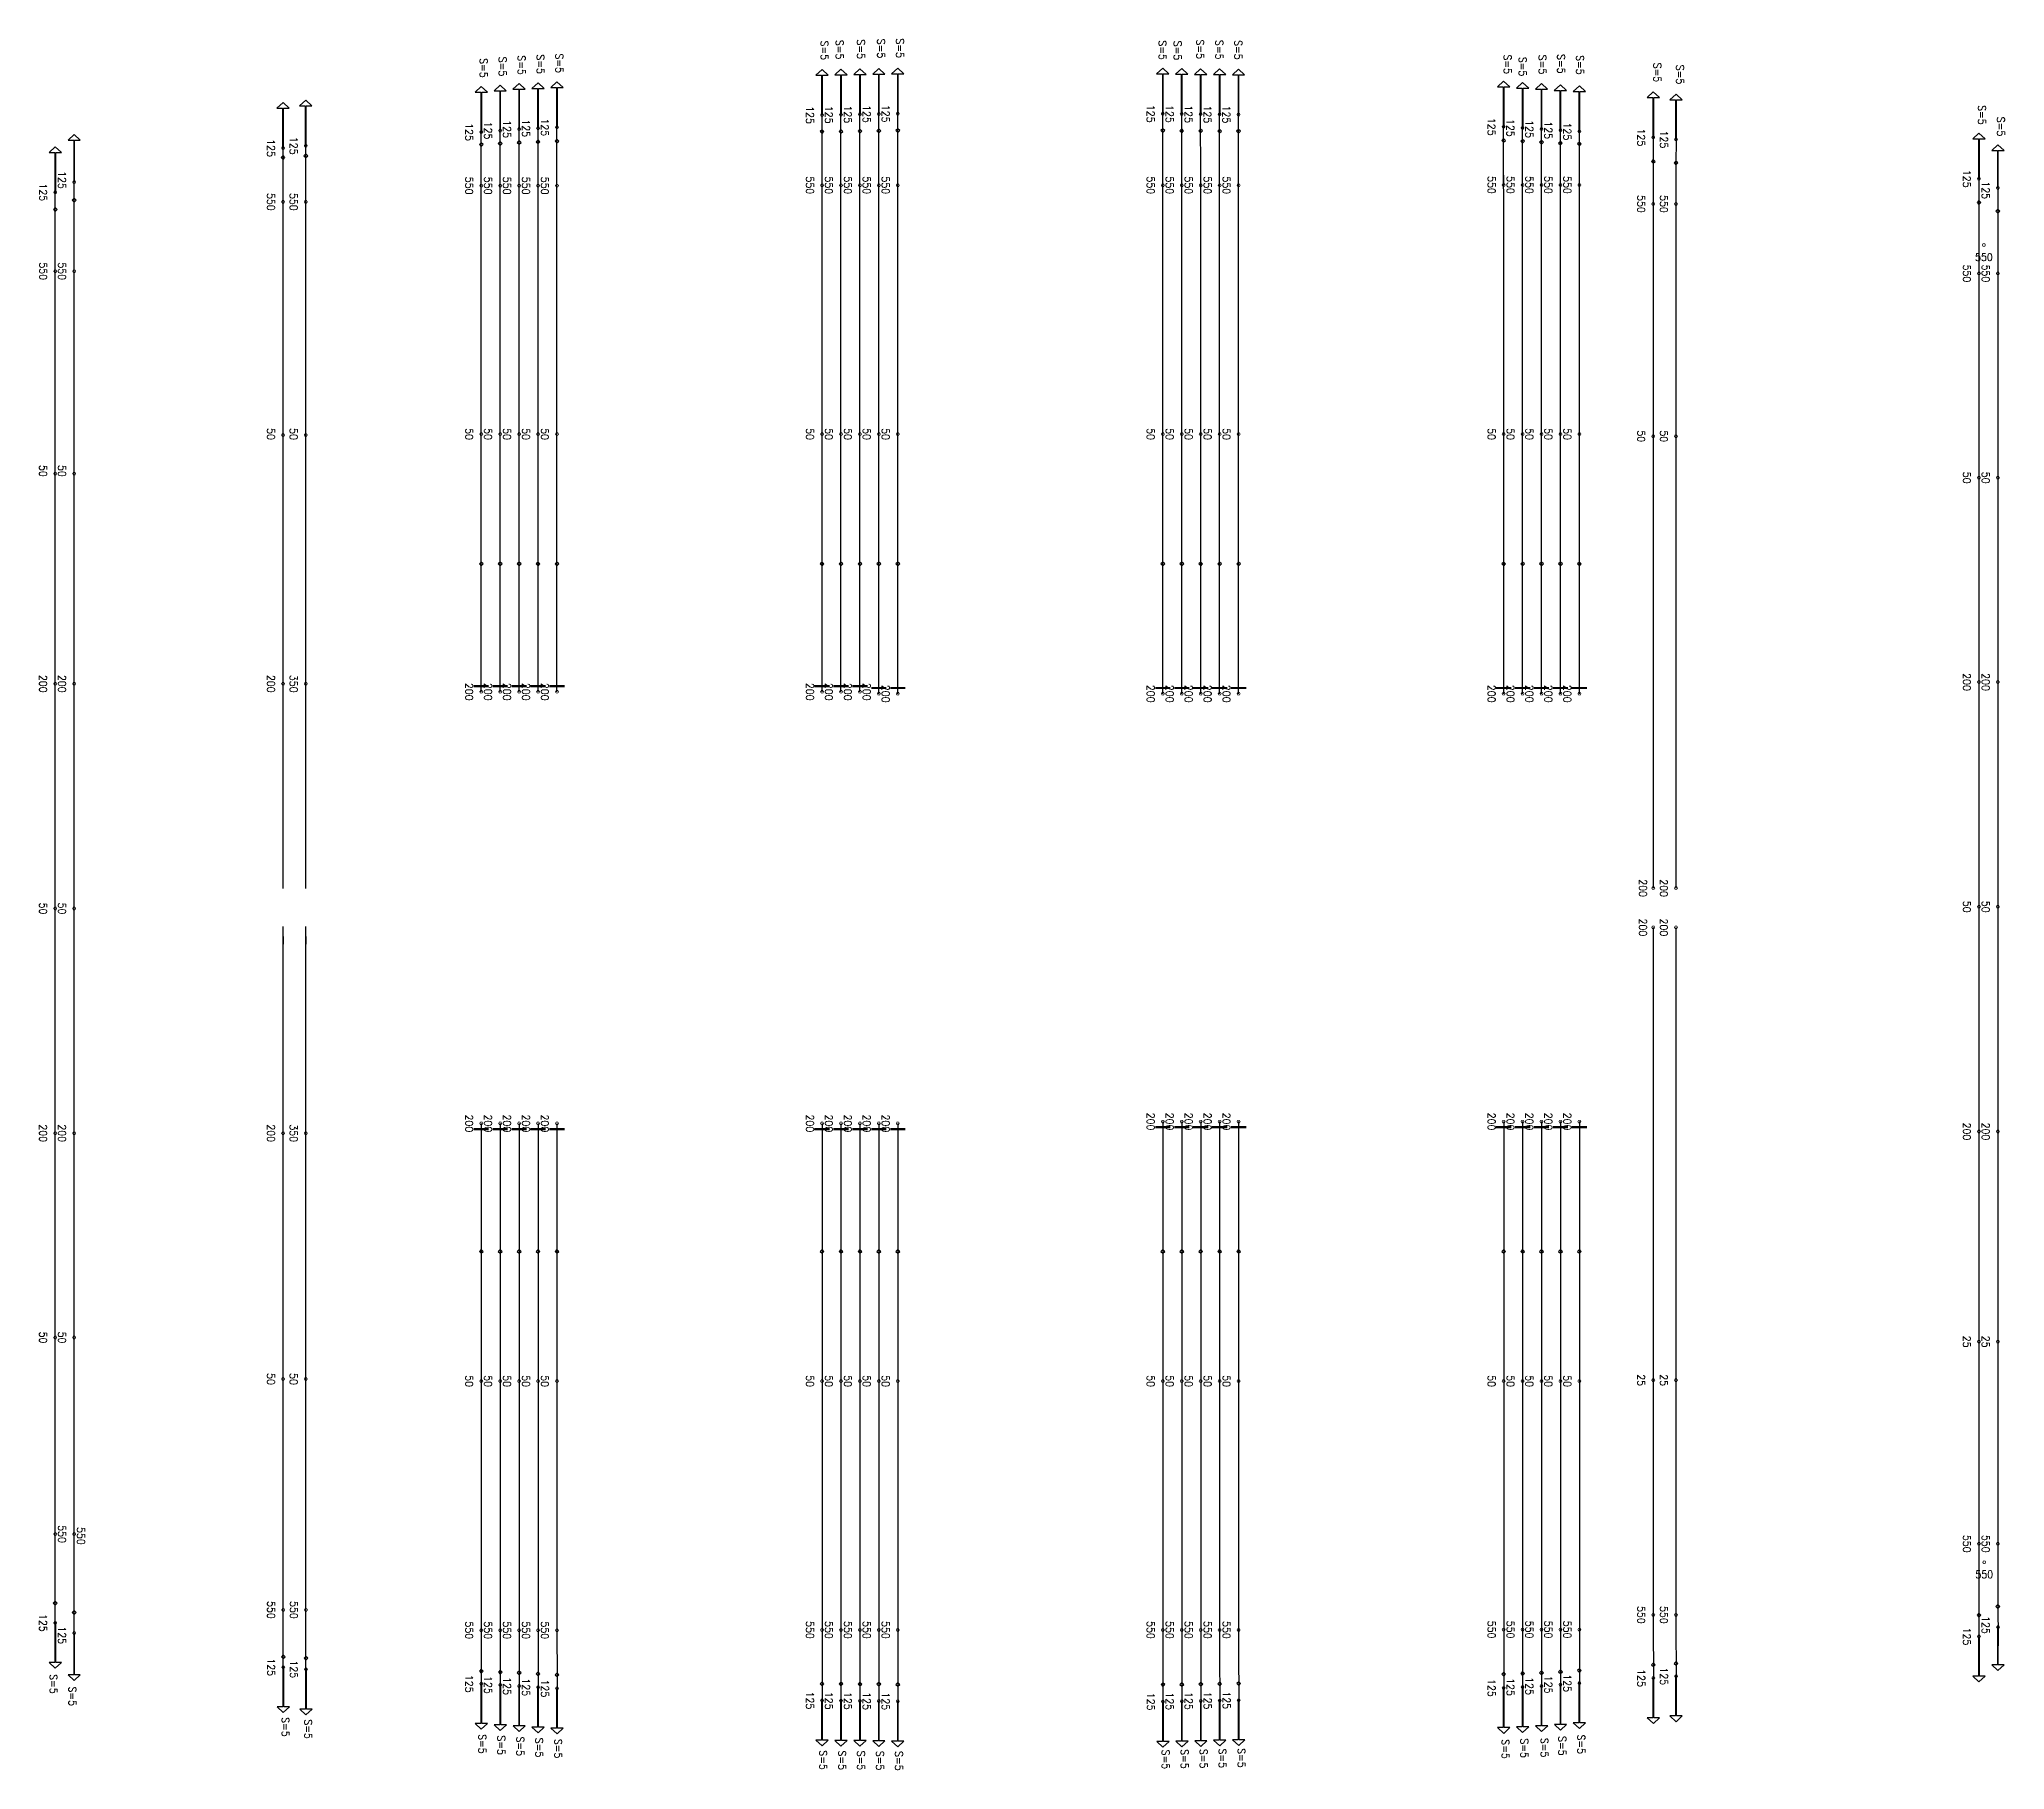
# Model space of a CAD drawing. Header units: millimetres. Extents: x -179076 to 505271, y -35502 to 114955.
# Drawn here: x 420381 to 472283, y 35232 to 80933 of the extents above; entities that cross this region are included whole.
import ezdxf

# ---------------------------------------------------------------- set-up
doc = ezdxf.new("R2010")
doc.units = ezdxf.units.MM
doc.layers.add('Current_plane_Tendon', color=7, linetype='Continuous', true_color=0xab0000)
doc.layers.add('NDC_S_VN TEXT', color=7, linetype='Continuous', lineweight=20)
doc.styles.get("Standard").update_dxf_attribs({"font": 'arial.ttf'})

# ---------------------------------------------------------------- blocks, each defined once
blk = doc.blocks.new('A$Cc1cc997c')
at = {"layer": 'Current_plane_Tendon', "color": 14, "linetype": 'Continuous', "true_color": 0xab0000}
for points in [[(20212, 885), (20212, 1935), (20362, 1935), (20200, 2085), (20038, 1935), (20188, 1935), (20188, 885)], [(20712, 909), (20712, 1959), (20862, 1959), (20700, 2109), (20538, 1959), (20688, 1959), (20688, 909)], [(27712, 1234), (27712, 2284), (27862, 2284), (27700, 2434), (27538, 2284), (27688, 2284), (27688, 1234)], [(28212, 1243), (28212, 2293), (28362, 2293), (28200, 2443), (28038, 2293), (28188, 2293), (28188, 1243)], [(28712, 1252), (28712, 2302), (28862, 2302), (28700, 2452), (28538, 2302), (28688, 2302), (28688, 1252)], [(29212, 1261), (29212, 2311), (29362, 2311), (29200, 2461), (29038, 2311), (29188, 2311), (29188, 1261)], [(29712, 1270), (29712, 2320), (29862, 2320), (29700, 2470), (29538, 2320), (29688, 2320), (29688, 1270)], [(36710, 1268), (36710, 2318), (36860, 2318), (36698, 2468), (36536, 2318), (36686, 2318), (36686, 1268)], [(37210, 1262), (37210, 2312), (37360, 2312), (37198, 2462), (37036, 2312), (37186, 2312), (37186, 1262)], [(37710, 1257), (37710, 2307), (37860, 2307), (37698, 2457), (37536, 2307), (37686, 2307), (37686, 1257)], [(38210, 1252), (38210, 2302), (38360, 2302), (38198, 2452), (38036, 2302), (38186, 2302), (38186, 1252)], [(38710, 1247), (38710, 2297), (38860, 2297), (38698, 2447), (38536, 2297), (38686, 2297), (38686, 1247)], [(45711, 925), (45711, 1975), (45861, 1975), (45699, 2125), (45537, 1975), (45687, 1975), (45687, 925)], [(46211, 894), (46211, 1944), (46361, 1944), (46199, 2094), (46037, 1944), (46187, 1944), (46187, 894)], [(18712, 784), (18712, 1834), (18862, 1834), (18700, 1984), (18538, 1834), (18688, 1834), (18688, 784)], [(19212, 823), (19212, 1873), (19362, 1873), (19200, 2023), (19038, 1873), (19188, 1873), (19188, 823)], [(19712, 862), (19712, 1912), (19862, 1912), (19700, 2062), (19538, 1912), (19688, 1912), (19688, 862)], [(46711, 863), (46711, 1913), (46861, 1913), (46699, 2063), (46537, 1913), (46687, 1913), (46687, 863)], [(47211, 832), (47211, 1882), (47361, 1882), (47199, 2032), (47037, 1882), (47187, 1882), (47187, 832)], [(47711, 801), (47711, 1851), (47861, 1851), (47699, 2001), (47537, 1851), (47687, 1851), (47687, 801)], [(7962, -539), (7962, 568), (8112, 568), (7950, 718), (7788, 568), (7938, 568), (7938, -539)], [(7462, -807), (7462, 243), (7612, 243), (7450, 393), (7288, 243), (7438, 243), (7438, -807)], [(18750, -10622), (18700, -10572), (18650, -10622), (18700, -10672), (18750, -10622)], [(19250, -10622), (19200, -10572), (19150, -10622), (19200, -10672), (19250, -10622)], [(19750, -10622), (19700, -10572), (19650, -10622), (19700, -10672), (19750, -10622)], [(20250, -10622), (20200, -10572), (20150, -10622), (20200, -10672), (20250, -10622)], [(20750, -10622), (20700, -10572), (20650, -10622), (20700, -10672), (20750, -10622)], [(27750, -10622), (27700, -10572), (27650, -10622), (27700, -10672), (27750, -10622)], [(28250, -10622), (28200, -10572), (28150, -10622), (28200, -10672), (28250, -10622)], [(28750, -10622), (28700, -10572), (28650, -10622), (28700, -10672), (28750, -10622)], [(29250, -10622), (29200, -10572), (29150, -10622), (29200, -10672), (29250, -10622)], [(29750, -10622), (29700, -10572), (29650, -10622), (29700, -10672), (29750, -10622)], [(36750, -10622), (36700, -10572), (36650, -10622), (36700, -10672), (36750, -10622)], [(37250, -10622), (37200, -10572), (37150, -10622), (37200, -10672), (37250, -10622)], [(37750, -10622), (37700, -10572), (37650, -10622), (37700, -10672), (37750, -10622)], [(38250, -10622), (38200, -10572), (38150, -10622), (38200, -10672), (38250, -10622)], [(38750, -10622), (38700, -10572), (38650, -10622), (38700, -10672), (38750, -10622)], [(45750, -10622), (45700, -10572), (45650, -10622), (45700, -10672), (45750, -10622)], [(46250, -10622), (46200, -10572), (46150, -10622), (46200, -10672), (46250, -10622)], [(46750, -10622), (46700, -10572), (46650, -10622), (46700, -10672), (46750, -10622)], [(47250, -10622), (47200, -10572), (47150, -10622), (47200, -10672), (47250, -10622)], [(47750, -10622), (47700, -10572), (47650, -10622), (47700, -10672), (47750, -10622)], [(18750, -28778), (18700, -28728), (18650, -28778), (18700, -28828), (18750, -28778)], [(19250, -28778), (19200, -28728), (19150, -28778), (19200, -28828), (19250, -28778)], [(19750, -28778), (19700, -28728), (19650, -28778), (19700, -28828), (19750, -28778)], [(20250, -28778), (20200, -28728), (20150, -28778), (20200, -28828), (20250, -28778)], [(20750, -28778), (20700, -28728), (20650, -28778), (20700, -28828), (20750, -28778)], [(27750, -28778), (27700, -28728), (27650, -28778), (27700, -28828), (27750, -28778)], [(28250, -28778), (28200, -28728), (28150, -28778), (28200, -28828), (28250, -28778)], [(28750, -28778), (28700, -28728), (28650, -28778), (28700, -28828), (28750, -28778)], [(29250, -28778), (29200, -28728), (29150, -28778), (29200, -28828), (29250, -28778)], [(29750, -28778), (29700, -28728), (29650, -28778), (29700, -28828), (29750, -28778)], [(36750, -28778), (36700, -28728), (36650, -28778), (36700, -28828), (36750, -28778)], [(37250, -28778), (37200, -28728), (37150, -28778), (37200, -28828), (37250, -28778)], [(37750, -28778), (37700, -28728), (37650, -28778), (37700, -28828), (37750, -28778)], [(38250, -28778), (38200, -28728), (38150, -28778), (38200, -28828), (38250, -28778)], [(38750, -28778), (38700, -28728), (38650, -28778), (38700, -28828), (38750, -28778)], [(45750, -28778), (45700, -28728), (45650, -28778), (45700, -28828), (45750, -28778)], [(46250, -28778), (46200, -28728), (46150, -28778), (46200, -28828), (46250, -28778)], [(46750, -28778), (46700, -28728), (46650, -28778), (46700, -28828), (46750, -28778)], [(47250, -28778), (47200, -28728), (47150, -28778), (47200, -28828), (47250, -28778)], [(47750, -28778), (47700, -28728), (47650, -28778), (47700, -28828), (47750, -28778)], [(13459, -39761), (13459, -40811), (13309, -40811), (13471, -40961), (13633, -40811), (13483, -40811), (13483, -39761)], [(14059, -39816), (14059, -40866), (13909, -40866), (14071, -41016), (14233, -40866), (14083, -40866), (14083, -39816)], [(18689, -40198), (18689, -41248), (18539, -41248), (18701, -41398), (18863, -41248), (18713, -41248), (18713, -40198)], [(19189, -40229), (19189, -41279), (19039, -41279), (19201, -41429), (19363, -41279), (19213, -41279), (19213, -40229)], [(19689, -40260), (19689, -41310), (19539, -41310), (19701, -41460), (19863, -41310), (19713, -41310), (19713, -40260)], [(20189, -40291), (20189, -41341), (20039, -41341), (20201, -41491), (20363, -41341), (20213, -41341), (20213, -40291)], [(20689, -40322), (20689, -41372), (20539, -41372), (20701, -41522), (20863, -41372), (20713, -41372), (20713, -40322)], [(45688, -40308), (45688, -41358), (45538, -41358), (45700, -41508), (45862, -41358), (45712, -41358), (45712, -40308)], [(46188, -40284), (46188, -41334), (46038, -41334), (46200, -41484), (46362, -41334), (46212, -41334), (46212, -40284)], [(46688, -40260), (46688, -41310), (46538, -41310), (46700, -41460), (46862, -41310), (46712, -41310), (46712, -40260)], [(47188, -40221), (47188, -41271), (47038, -41271), (47200, -41421), (47362, -41271), (47212, -41271), (47212, -40221)], [(47688, -40183), (47688, -41233), (47538, -41233), (47700, -41383), (47862, -41233), (47712, -41233), (47712, -40183)], [(27688, -40640), (27688, -41690), (27538, -41690), (27700, -41840), (27862, -41690), (27712, -41690), (27712, -40640)], [(28188, -40645), (28188, -41695), (28038, -41695), (28200, -41845), (28362, -41695), (28212, -41695), (28212, -40645)], [(28688, -40650), (28688, -41700), (28538, -41700), (28700, -41850), (28862, -41700), (28712, -41700), (28712, -40650)], [(29188, -40656), (29188, -41706), (29038, -41706), (29200, -41856), (29362, -41706), (29212, -41706), (29212, -40656)], [(29688, -40661), (29688, -41711), (29538, -41711), (29700, -41861), (29862, -41711), (29712, -41711), (29712, -40661)], [(36690, -40670), (36690, -41720), (36540, -41720), (36702, -41870), (36864, -41720), (36714, -41720), (36714, -40670)], [(37190, -40661), (37190, -41711), (37040, -41711), (37202, -41861), (37364, -41711), (37214, -41711), (37214, -40661)], [(37690, -40652), (37690, -41702), (37540, -41702), (37702, -41852), (37864, -41702), (37714, -41702), (37714, -40652)], [(38190, -40642), (38190, -41692), (38040, -41692), (38202, -41842), (38364, -41692), (38214, -41692), (38214, -40642)], [(38690, -40633), (38690, -41683), (38540, -41683), (38702, -41833), (38864, -41683), (38714, -41683), (38714, -40633)]]:
    blk.add_lwpolyline(points, close=True, dxfattribs=at)
for points, elevation in [([(13478, 361), (13478, 1411), (13628, 1411), (13466, 1561), (13304, 1411), (13454, 1411), (13454, 361)], -76), ([(14078, 422), (14078, 1472), (14228, 1472), (14066, 1622), (13904, 1472), (14054, 1472), (14054, 422)], -76), ([(49663, 643), (49663, 1693), (49813, 1693), (49651, 1843), (49489, 1693), (49639, 1693), (49639, 643)], -93), ([(50263, 588), (50263, 1638), (50413, 1638), (50251, 1788), (50089, 1638), (50239, 1638), (50239, 588)], -93), ([(19250, 482), (19200, 532), (19150, 482), (19200, 432), (19250, 482)], 125), ([(19750, 511), (19700, 561), (19650, 511), (19700, 461), (19750, 511)], 125), ([(20250, 529), (20200, 579), (20150, 529), (20200, 479), (20250, 529)], 125), ([(20750, 547), (20700, 597), (20650, 547), (20700, 497), (20750, 547)], 125), ([(27750, 795), (27700, 845), (27650, 795), (27700, 745), (27750, 795)], 125), ([(28250, 802), (28200, 852), (28150, 802), (28200, 752), (28250, 802)], 125), ([(28750, 808), (28700, 858), (28650, 808), (28700, 758), (28750, 808)], 125), ([(29250, 815), (29200, 865), (29150, 815), (29200, 765), (29250, 815)], 125), ([(29750, 822), (29700, 872), (29650, 822), (29700, 772), (29750, 822)], 125), ([(36748, 821), (36698, 871), (36648, 821), (36698, 771), (36748, 821)], 125), ([(37248, 817), (37198, 867), (37148, 817), (37198, 767), (37248, 817)], 125), ([(37748, 813), (37698, 863), (37648, 813), (37698, 763), (37748, 813)], 125), ([(38248, 809), (38198, 859), (38148, 809), (38198, 759), (38248, 809)], 125), ([(38748, 805), (38698, 855), (38648, 805), (38698, 755), (38748, 805)], 125), ([(45749, 563), (45699, 613), (45649, 563), (45699, 513), (45749, 563)], 125), ([(46249, 540), (46199, 590), (46149, 540), (46199, 490), (46249, 540)], 125), ([(46749, 517), (46699, 567), (46649, 517), (46699, 467), (46749, 517)], 125), ([(47249, 493), (47199, 543), (47149, 493), (47199, 443), (47249, 493)], 125), ([(47749, 470), (47699, 520), (47649, 470), (47699, 420), (47749, 470)], 125), ([(58263, -449), (58263, 601), (58413, 601), (58251, 751), (58089, 601), (58239, 601), (58239, -449)], -112), ([(13516, 112), (13466, 162), (13416, 112), (13466, 62), (13516, 112)], 49), ([(14116, 157), (14066, 207), (14016, 157), (14066, 107), (14116, 157)], 49), ([(18750, 453), (18700, 503), (18650, 453), (18700, 403), (18750, 453)], 125), ([(49700, 9), (49650, 59), (49600, 9), (49650, -41), (49700, 9)], 32), ([(50300, -33), (50250, 17), (50200, -33), (50250, -83), (50300, -33)], 32), ([(58763, -692), (58763, 297), (58913, 297), (58751, 447), (58589, 297), (58739, 297), (58739, -692)], -112), ([(8000, -1017), (7950, -967), (7900, -1017), (7950, -1067), (8000, -1017)], 125), ([(58301, -1078), (58251, -1028), (58201, -1078), (58251, -1128), (58301, -1078)], 13), ([(7500, -1261), (7450, -1211), (7400, -1261), (7450, -1311), (7500, -1261)], 125), ([(58801, -1306), (58751, -1256), (58701, -1306), (58751, -1356), (58801, -1306)], 13), ([(7499, -38071), (7449, -38021), (7399, -38071), (7449, -38121), (7499, -38071)], 12), ([(7999, -38315), (7949, -38265), (7899, -38315), (7949, -38365), (7999, -38315)], 12), ([(58301, -38386), (58251, -38336), (58201, -38386), (58251, -38436), (58301, -38386)], 13), ([(58801, -38158), (58751, -38108), (58701, -38158), (58751, -38208), (58801, -38158)], 13), ([(7437, -38591), (7437, -39641), (7287, -39641), (7449, -39791), (7611, -39641), (7461, -39641), (7461, -38591)], -113), ([(7937, -38859), (7937, -39966), (7787, -39966), (7949, -40116), (8111, -39966), (7961, -39966), (7961, -38859)], -113), ([(58744, -38704), (58739, -39696), (58589, -39696), (58751, -39846), (58913, -39696), (58763, -39696), (58768, -38704)], -112), ([(13521, -39485), (13471, -39435), (13421, -39485), (13471, -39535), (13521, -39485)], 125), ([(58239, -38949), (58239, -39999), (58089, -39999), (58251, -40149), (58413, -39999), (58263, -39999), (58263, -38949)], -112), ([(14121, -39527), (14071, -39477), (14021, -39527), (14071, -39577), (14121, -39527)], 125), ([(18751, -39867), (18701, -39817), (18651, -39867), (18701, -39917), (18751, -39867)], 125), ([(19251, -39891), (19201, -39841), (19151, -39891), (19201, -39941), (19251, -39891)], 125), ([(19751, -39914), (19701, -39864), (19651, -39914), (19701, -39964), (19751, -39914)], 125), ([(20251, -39937), (20201, -39887), (20151, -39937), (20201, -39987), (20251, -39937)], 125), ([(20751, -39960), (20701, -39910), (20651, -39960), (20701, -40010), (20751, -39960)], 125), ([(45750, -39945), (45700, -39895), (45650, -39945), (45700, -39995), (45750, -39945)], 125), ([(46250, -39927), (46200, -39877), (46150, -39927), (46200, -39977), (46250, -39927)], 125), ([(46750, -39909), (46700, -39859), (46650, -39909), (46700, -39959), (46750, -39909)], 125), ([(47250, -39880), (47200, -39830), (47150, -39880), (47200, -39930), (47250, -39880)], 125), ([(47750, -39851), (47700, -39801), (47650, -39851), (47700, -39901), (47750, -39851)], 125), ([(49703, -39696), (49653, -39646), (49603, -39696), (49653, -39746), (49703, -39696)], 34), ([(50303, -39661), (50253, -39611), (50203, -39661), (50253, -39711), (50303, -39661)], 34), ([(27750, -40199), (27700, -40149), (27650, -40199), (27700, -40249), (27750, -40199)], 125), ([(28250, -40203), (28200, -40153), (28150, -40203), (28200, -40253), (28250, -40203)], 125), ([(28750, -40207), (28700, -40157), (28650, -40207), (28700, -40257), (28750, -40207)], 125), ([(29250, -40211), (29200, -40161), (29150, -40211), (29200, -40261), (29250, -40211)], 125), ([(29750, -40215), (29700, -40165), (29650, -40215), (29700, -40265), (29750, -40215)], 125), ([(36752, -40221), (36702, -40171), (36652, -40221), (36702, -40271), (36752, -40221)], 125), ([(37252, -40215), (37202, -40165), (37152, -40215), (37202, -40265), (37252, -40215)], 125), ([(37752, -40208), (37702, -40158), (37652, -40208), (37702, -40258), (37752, -40208)], 125), ([(38252, -40201), (38202, -40151), (38152, -40201), (38202, -40251), (38252, -40201)], 125), ([(38752, -40194), (38702, -40144), (38652, -40194), (38702, -40244), (38752, -40194)], 125), ([(49641, -40047), (49641, -41097), (49491, -41097), (49653, -41247), (49815, -41097), (49665, -41097), (49665, -40047)], -91), ([(50241, -40000), (50241, -41050), (50091, -41050), (50253, -41200), (50415, -41050), (50265, -41050), (50265, -40000)], -91)]:
    blk.add_lwpolyline(points, close=True, dxfattribs=dict(at, elevation=elevation))
for points in [[(27740, 1234, 20, 20, 0), (27720, 1268, 20, 20, 0), (27680, 1268, 20, 20, 0), (27660, 1234, 20, 20, 0), (27680, 1199, 20, 20, 0), (27720, 1199, 20, 20, 0)], [(28240, 1243, 20, 20, 0), (28220, 1278, 20, 20, 0), (28180, 1278, 20, 20, 0), (28160, 1243, 20, 20, 0), (28180, 1208, 20, 20, 0), (28220, 1208, 20, 20, 0)], [(28740, 1252, 20, 20, 0), (28720, 1287, 20, 20, 0), (28680, 1287, 20, 20, 0), (28660, 1252, 20, 20, 0), (28680, 1217, 20, 20, 0), (28720, 1217, 20, 20, 0)], [(29240, 1261, 20, 20, 0), (29220, 1296, 20, 20, 0), (29180, 1296, 20, 20, 0), (29160, 1261, 20, 20, 0), (29180, 1227, 20, 20, 0), (29220, 1227, 20, 20, 0)], [(29740, 1270, 20, 20, 0), (29720, 1305, 20, 20, 0), (29680, 1305, 20, 20, 0), (29660, 1270, 20, 20, 0), (29680, 1236, 20, 20, 0), (29720, 1236, 20, 20, 0)], [(36738, 1268, 20, 20, 0), (36718, 1302, 20, 20, 0), (36678, 1302, 20, 20, 0), (36658, 1268, 20, 20, 0), (36678, 1233, 20, 20, 0), (36718, 1233, 20, 20, 0)], [(37238, 1262, 20, 20, 0), (37218, 1297, 20, 20, 0), (37178, 1297, 20, 20, 0), (37158, 1262, 20, 20, 0), (37178, 1228, 20, 20, 0), (37218, 1228, 20, 20, 0)], [(37738, 1257, 20, 20, 0), (37718, 1292, 20, 20, 0), (37678, 1292, 20, 20, 0), (37658, 1257, 20, 20, 0), (37678, 1222, 20, 20, 0), (37718, 1222, 20, 20, 0)], [(38238, 1252, 20, 20, 0), (38218, 1286, 20, 20, 0), (38178, 1286, 20, 20, 0), (38158, 1252, 20, 20, 0), (38178, 1217, 20, 20, 0), (38218, 1217, 20, 20, 0)], [(38738, 1247, 20, 20, 0), (38718, 1281, 20, 20, 0), (38678, 1281, 20, 20, 0), (38658, 1247, 20, 20, 0), (38678, 1212, 20, 20, 0), (38718, 1212, 20, 20, 0)], [(18740, 784, 20, 20, 0), (18720, 819, 20, 20, 0), (18680, 819, 20, 20, 0), (18660, 784, 20, 20, 0), (18680, 750, 20, 20, 0), (18720, 750, 20, 20, 0)], [(19240, 823, 20, 20, 0), (19220, 858, 20, 20, 0), (19180, 858, 20, 20, 0), (19160, 823, 20, 20, 0), (19180, 788, 20, 20, 0), (19220, 788, 20, 20, 0)], [(19740, 862, 20, 20, 0), (19720, 896, 20, 20, 0), (19680, 896, 20, 20, 0), (19660, 862, 20, 20, 0), (19680, 827, 20, 20, 0), (19720, 827, 20, 20, 0)], [(20240, 885, 20, 20, 0), (20220, 920, 20, 20, 0), (20180, 920, 20, 20, 0), (20160, 885, 20, 20, 0), (20180, 851, 20, 20, 0), (20220, 851, 20, 20, 0)], [(20740, 909, 20, 20, 0), (20720, 944, 20, 20, 0), (20680, 944, 20, 20, 0), (20660, 909, 20, 20, 0), (20680, 875, 20, 20, 0), (20720, 875, 20, 20, 0)], [(45739, 925, 20, 20, 0), (45719, 959, 20, 20, 0), (45679, 959, 20, 20, 0), (45659, 925, 20, 20, 0), (45679, 890, 20, 20, 0), (45719, 890, 20, 20, 0)], [(46239, 894, 20, 20, 0), (46219, 928, 20, 20, 0), (46179, 928, 20, 20, 0), (46159, 894, 20, 20, 0), (46179, 859, 20, 20, 0), (46219, 859, 20, 20, 0)], [(46739, 863, 20, 20, 0), (46719, 898, 20, 20, 0), (46679, 898, 20, 20, 0), (46659, 863, 20, 20, 0), (46679, 828, 20, 20, 0), (46719, 828, 20, 20, 0)], [(47239, 832, 20, 20, 0), (47219, 867, 20, 20, 0), (47179, 867, 20, 20, 0), (47159, 832, 20, 20, 0), (47179, 797, 20, 20, 0), (47219, 797, 20, 20, 0)], [(47739, 801, 20, 20, 0), (47719, 836, 20, 20, 0), (47679, 836, 20, 20, 0), (47659, 801, 20, 20, 0), (47679, 767, 20, 20, 0), (47719, 767, 20, 20, 0)], [(7990, -539, 20, 20, 0), (7970, -505, 20, 20, 0), (7930, -505, 20, 20, 0), (7910, -539, 20, 20, 0), (7930, -574, 20, 20, 0), (7970, -574, 20, 20, 0)], [(7490, -807, 20, 20, 0), (7470, -773, 20, 20, 0), (7430, -773, 20, 20, 0), (7410, -807, 20, 20, 0), (7430, -842, 20, 20, 0), (7470, -842, 20, 20, 0)], [(13511, -39761, 20, 20, 0), (13491, -39727, 20, 20, 0), (13451, -39727, 20, 20, 0), (13431, -39761, 20, 20, 0), (13451, -39796, 20, 20, 0), (13491, -39796, 20, 20, 0)], [(14111, -39816, 20, 20, 0), (14091, -39782, 20, 20, 0), (14051, -39782, 20, 20, 0), (14031, -39816, 20, 20, 0), (14051, -39851, 20, 20, 0), (14091, -39851, 20, 20, 0)], [(18741, -40198, 20, 20, 0), (18721, -40164, 20, 20, 0), (18681, -40164, 20, 20, 0), (18661, -40198, 20, 20, 0), (18681, -40233, 20, 20, 0), (18721, -40233, 20, 20, 0)], [(19241, -40229, 20, 20, 0), (19221, -40195, 20, 20, 0), (19181, -40195, 20, 20, 0), (19161, -40229, 20, 20, 0), (19181, -40264, 20, 20, 0), (19221, -40264, 20, 20, 0)], [(19741, -40260, 20, 20, 0), (19721, -40225, 20, 20, 0), (19681, -40225, 20, 20, 0), (19661, -40260, 20, 20, 0), (19681, -40295, 20, 20, 0), (19721, -40295, 20, 20, 0)], [(20241, -40291, 20, 20, 0), (20221, -40256, 20, 20, 0), (20181, -40256, 20, 20, 0), (20161, -40291, 20, 20, 0), (20181, -40325, 20, 20, 0), (20221, -40325, 20, 20, 0)], [(20741, -40322, 20, 20, 0), (20721, -40287, 20, 20, 0), (20681, -40287, 20, 20, 0), (20661, -40322, 20, 20, 0), (20681, -40356, 20, 20, 0), (20721, -40356, 20, 20, 0)], [(45740, -40308, 20, 20, 0), (45720, -40273, 20, 20, 0), (45680, -40273, 20, 20, 0), (45660, -40308, 20, 20, 0), (45680, -40342, 20, 20, 0), (45720, -40342, 20, 20, 0)], [(46240, -40284, 20, 20, 0), (46220, -40249, 20, 20, 0), (46180, -40249, 20, 20, 0), (46160, -40284, 20, 20, 0), (46180, -40318, 20, 20, 0), (46220, -40318, 20, 20, 0)], [(46740, -40260, 20, 20, 0), (46720, -40225, 20, 20, 0), (46680, -40225, 20, 20, 0), (46660, -40260, 20, 20, 0), (46680, -40295, 20, 20, 0), (46720, -40295, 20, 20, 0)], [(47240, -40221, 20, 20, 0), (47220, -40187, 20, 20, 0), (47180, -40187, 20, 20, 0), (47160, -40221, 20, 20, 0), (47180, -40256, 20, 20, 0), (47220, -40256, 20, 20, 0)], [(47740, -40183, 20, 20, 0), (47720, -40148, 20, 20, 0), (47680, -40148, 20, 20, 0), (47660, -40183, 20, 20, 0), (47680, -40217, 20, 20, 0), (47720, -40217, 20, 20, 0)], [(27740, -40640, 20, 20, 0), (27720, -40605, 20, 20, 0), (27680, -40605, 20, 20, 0), (27660, -40640, 20, 20, 0), (27680, -40675, 20, 20, 0), (27720, -40675, 20, 20, 0)], [(28240, -40645, 20, 20, 0), (28220, -40611, 20, 20, 0), (28180, -40611, 20, 20, 0), (28160, -40645, 20, 20, 0), (28180, -40680, 20, 20, 0), (28220, -40680, 20, 20, 0)], [(28740, -40650, 20, 20, 0), (28720, -40616, 20, 20, 0), (28680, -40616, 20, 20, 0), (28660, -40650, 20, 20, 0), (28680, -40685, 20, 20, 0), (28720, -40685, 20, 20, 0)], [(29240, -40656, 20, 20, 0), (29220, -40621, 20, 20, 0), (29180, -40621, 20, 20, 0), (29160, -40656, 20, 20, 0), (29180, -40690, 20, 20, 0), (29220, -40690, 20, 20, 0)], [(29740, -40661, 20, 20, 0), (29720, -40626, 20, 20, 0), (29680, -40626, 20, 20, 0), (29660, -40661, 20, 20, 0), (29680, -40696, 20, 20, 0), (29720, -40696, 20, 20, 0)], [(36742, -40670, 20, 20, 0), (36722, -40635, 20, 20, 0), (36682, -40635, 20, 20, 0), (36662, -40670, 20, 20, 0), (36682, -40704, 20, 20, 0), (36722, -40704, 20, 20, 0)], [(37242, -40661, 20, 20, 0), (37222, -40626, 20, 20, 0), (37182, -40626, 20, 20, 0), (37162, -40661, 20, 20, 0), (37182, -40695, 20, 20, 0), (37222, -40695, 20, 20, 0)], [(37742, -40652, 20, 20, 0), (37722, -40617, 20, 20, 0), (37682, -40617, 20, 20, 0), (37662, -40652, 20, 20, 0), (37682, -40686, 20, 20, 0), (37722, -40686, 20, 20, 0)], [(38242, -40642, 20, 20, 0), (38222, -40608, 20, 20, 0), (38182, -40608, 20, 20, 0), (38162, -40642, 20, 20, 0), (38182, -40677, 20, 20, 0), (38222, -40677, 20, 20, 0)], [(38742, -40633, 20, 20, 0), (38722, -40599, 20, 20, 0), (38682, -40599, 20, 20, 0), (38662, -40633, 20, 20, 0), (38682, -40668, 20, 20, 0), (38722, -40668, 20, 20, 0)]]:
    blk.add_lwpolyline(points, format="xyseb", close=True, dxfattribs=at)
for points, elevation in [([(49691, 643, 20, 20, 0), (49671, 678, 20, 20, 0), (49631, 678, 20, 20, 0), (49611, 643, 20, 20, 0), (49631, 608, 20, 20, 0), (49671, 608, 20, 20, 0)], -93), ([(50291, 588, 20, 20, 0), (50271, 622, 20, 20, 0), (50231, 622, 20, 20, 0), (50211, 588, 20, 20, 0), (50231, 553, 20, 20, 0), (50271, 553, 20, 20, 0)], -93), ([(13506, 361, 20, 20, 0), (13486, 396, 20, 20, 0), (13446, 396, 20, 20, 0), (13426, 361, 20, 20, 0), (13446, 326, 20, 20, 0), (13486, 326, 20, 20, 0)], -76), ([(14106, 422, 20, 20, 0), (14086, 457, 20, 20, 0), (14046, 457, 20, 20, 0), (14026, 422, 20, 20, 0), (14046, 387, 20, 20, 0), (14086, 387, 20, 20, 0)], -76), ([(58291, -449, 20, 20, 0), (58271, -414, 20, 20, 0), (58231, -414, 20, 20, 0), (58211, -449, 20, 20, 0), (58231, -484, 20, 20, 0), (58271, -484, 20, 20, 0)], -112), ([(13506, -1060, 20, 20, 0), (13486, -1025, 20, 20, 0), (13446, -1025, 20, 20, 0), (13426, -1060, 20, 20, 0), (13446, -1095, 20, 20, 0), (13486, -1095, 20, 20, 0)], -1), ([(14106, -1060, 20, 20, 0), (14086, -1025, 20, 20, 0), (14046, -1025, 20, 20, 0), (14026, -1060, 20, 20, 0), (14046, -1095, 20, 20, 0), (14086, -1095, 20, 20, 0)], -1), ([(18740, -632, 20, 20, 0), (18720, -597, 20, 20, 0), (18680, -597, 20, 20, 0), (18660, -632, 20, 20, 0), (18680, -667, 20, 20, 0), (18720, -667, 20, 20, 0)], 75), ([(19240, -632, 20, 20, 0), (19220, -597, 20, 20, 0), (19180, -597, 20, 20, 0), (19160, -632, 20, 20, 0), (19180, -667, 20, 20, 0), (19220, -667, 20, 20, 0)], 75), ([(19740, -632, 20, 20, 0), (19720, -597, 20, 20, 0), (19680, -597, 20, 20, 0), (19660, -632, 20, 20, 0), (19680, -667, 20, 20, 0), (19720, -667, 20, 20, 0)], 75), ([(20240, -632, 20, 20, 0), (20220, -597, 20, 20, 0), (20180, -597, 20, 20, 0), (20160, -632, 20, 20, 0), (20180, -667, 20, 20, 0), (20220, -667, 20, 20, 0)], 75), ([(20740, -632, 20, 20, 0), (20720, -597, 20, 20, 0), (20680, -597, 20, 20, 0), (20660, -632, 20, 20, 0), (20680, -667, 20, 20, 0), (20720, -667, 20, 20, 0)], 75), ([(27740, -623, 20, 20, 0), (27720, -588, 20, 20, 0), (27680, -588, 20, 20, 0), (27660, -623, 20, 20, 0), (27680, -657, 20, 20, 0), (27720, -657, 20, 20, 0)], 75), ([(28240, -623, 20, 20, 0), (28220, -588, 20, 20, 0), (28180, -588, 20, 20, 0), (28160, -623, 20, 20, 0), (28180, -657, 20, 20, 0), (28220, -657, 20, 20, 0)], 75), ([(28740, -623, 20, 20, 0), (28720, -588, 20, 20, 0), (28680, -588, 20, 20, 0), (28660, -623, 20, 20, 0), (28680, -657, 20, 20, 0), (28720, -657, 20, 20, 0)], 75), ([(29240, -623, 20, 20, 0), (29220, -588, 20, 20, 0), (29180, -588, 20, 20, 0), (29160, -623, 20, 20, 0), (29180, -657, 20, 20, 0), (29220, -657, 20, 20, 0)], 75), ([(29740, -623, 20, 20, 0), (29720, -588, 20, 20, 0), (29680, -588, 20, 20, 0), (29660, -623, 20, 20, 0), (29680, -657, 20, 20, 0), (29720, -657, 20, 20, 0)], 75), ([(36740, -623, 20, 20, 0), (36720, -588, 20, 20, 0), (36680, -588, 20, 20, 0), (36660, -623, 20, 20, 0), (36680, -657, 20, 20, 0), (36720, -657, 20, 20, 0)], 75), ([(37240, -623, 20, 20, 0), (37220, -588, 20, 20, 0), (37180, -588, 20, 20, 0), (37160, -623, 20, 20, 0), (37180, -657, 20, 20, 0), (37220, -657, 20, 20, 0)], 75), ([(37740, -623, 20, 20, 0), (37720, -588, 20, 20, 0), (37680, -588, 20, 20, 0), (37660, -623, 20, 20, 0), (37680, -657, 20, 20, 0), (37720, -657, 20, 20, 0)], 75), ([(38240, -623, 20, 20, 0), (38220, -588, 20, 20, 0), (38180, -588, 20, 20, 0), (38160, -623, 20, 20, 0), (38180, -657, 20, 20, 0), (38220, -657, 20, 20, 0)], 75), ([(38740, -623, 20, 20, 0), (38720, -588, 20, 20, 0), (38680, -588, 20, 20, 0), (38660, -623, 20, 20, 0), (38680, -657, 20, 20, 0), (38720, -657, 20, 20, 0)], 75), ([(45740, -614, 20, 20, 0), (45720, -580, 20, 20, 0), (45680, -580, 20, 20, 0), (45660, -614, 20, 20, 0), (45680, -649, 20, 20, 0), (45720, -649, 20, 20, 0)], 75), ([(46240, -614, 20, 20, 0), (46220, -580, 20, 20, 0), (46180, -580, 20, 20, 0), (46160, -614, 20, 20, 0), (46180, -649, 20, 20, 0), (46220, -649, 20, 20, 0)], 75), ([(46740, -614, 20, 20, 0), (46720, -580, 20, 20, 0), (46680, -580, 20, 20, 0), (46660, -614, 20, 20, 0), (46680, -649, 20, 20, 0), (46720, -649, 20, 20, 0)], 75), ([(47240, -614, 20, 20, 0), (47220, -580, 20, 20, 0), (47180, -580, 20, 20, 0), (47160, -614, 20, 20, 0), (47180, -649, 20, 20, 0), (47220, -649, 20, 20, 0)], 75), ([(47740, -614, 20, 20, 0), (47720, -580, 20, 20, 0), (47680, -580, 20, 20, 0), (47660, -614, 20, 20, 0), (47680, -649, 20, 20, 0), (47720, -649, 20, 20, 0)], 75), ([(58791, -692, 20, 20, 0), (58771, -657, 20, 20, 0), (58731, -657, 20, 20, 0), (58711, -692, 20, 20, 0), (58731, -726, 20, 20, 0), (58771, -726, 20, 20, 0)], -112), ([(49690, -1115, 20, 20, 0), (49670, -1081, 20, 20, 0), (49630, -1081, 20, 20, 0), (49610, -1115, 20, 20, 0), (49630, -1150, 20, 20, 0), (49670, -1150, 20, 20, 0)], -18), ([(50290, -1115, 20, 20, 0), (50270, -1081, 20, 20, 0), (50230, -1081, 20, 20, 0), (50210, -1115, 20, 20, 0), (50230, -1150, 20, 20, 0), (50270, -1150, 20, 20, 0)], -18), ([(58422, -2200, 20, 20, 0), (58402, -2165, 20, 20, 0), (58362, -2165, 20, 20, 0), (58342, -2200, 20, 20, 0), (58362, -2234, 20, 20, 0), (58402, -2234, 20, 20, 0)], -50), ([(7490, -2892, 20, 20, 0), (7470, -2857, 20, 20, 0), (7430, -2857, 20, 20, 0), (7410, -2892, 20, 20, 0), (7430, -2926, 20, 20, 0), (7470, -2926, 20, 20, 0)], 75), ([(7990, -2892, 20, 20, 0), (7970, -2857, 20, 20, 0), (7930, -2857, 20, 20, 0), (7910, -2892, 20, 20, 0), (7930, -2926, 20, 20, 0), (7970, -2926, 20, 20, 0)], 75), ([(58291, -2950, 20, 20, 0), (58271, -2916, 20, 20, 0), (58231, -2916, 20, 20, 0), (58211, -2950, 20, 20, 0), (58231, -2985, 20, 20, 0), (58271, -2985, 20, 20, 0)], -50), ([(58791, -2950, 20, 20, 0), (58771, -2916, 20, 20, 0), (58731, -2916, 20, 20, 0), (58711, -2950, 20, 20, 0), (58731, -2985, 20, 20, 0), (58771, -2985, 20, 20, 0)], -50), ([(13506, -7220, 20, 20, 0), (13486, -7185, 20, 20, 0), (13446, -7185, 20, 20, 0), (13426, -7220, 20, 20, 0), (13446, -7254, 20, 20, 0), (13486, -7254, 20, 20, 0)], -225), ([(14106, -7220, 20, 20, 0), (14086, -7185, 20, 20, 0), (14046, -7185, 20, 20, 0), (14026, -7220, 20, 20, 0), (14046, -7254, 20, 20, 0), (14086, -7254, 20, 20, 0)], -225), ([(18740, -7194, 20, 20, 0), (18720, -7160, 20, 20, 0), (18680, -7160, 20, 20, 0), (18660, -7194, 20, 20, 0), (18680, -7229, 20, 20, 0), (18720, -7229, 20, 20, 0)], -350), ([(19240, -7194, 20, 20, 0), (19220, -7160, 20, 20, 0), (19180, -7160, 20, 20, 0), (19160, -7194, 20, 20, 0), (19180, -7229, 20, 20, 0), (19220, -7229, 20, 20, 0)], -350), ([(19740, -7194, 20, 20, 0), (19720, -7160, 20, 20, 0), (19680, -7160, 20, 20, 0), (19660, -7194, 20, 20, 0), (19680, -7229, 20, 20, 0), (19720, -7229, 20, 20, 0)], -350), ([(20240, -7194, 20, 20, 0), (20220, -7160, 20, 20, 0), (20180, -7160, 20, 20, 0), (20160, -7194, 20, 20, 0), (20180, -7229, 20, 20, 0), (20220, -7229, 20, 20, 0)], -350), ([(20740, -7194, 20, 20, 0), (20720, -7160, 20, 20, 0), (20680, -7160, 20, 20, 0), (20660, -7194, 20, 20, 0), (20680, -7229, 20, 20, 0), (20720, -7229, 20, 20, 0)], -350), ([(27740, -7194, 20, 20, 0), (27720, -7160, 20, 20, 0), (27680, -7160, 20, 20, 0), (27660, -7194, 20, 20, 0), (27680, -7229, 20, 20, 0), (27720, -7229, 20, 20, 0)], -350), ([(28240, -7194, 20, 20, 0), (28220, -7160, 20, 20, 0), (28180, -7160, 20, 20, 0), (28160, -7194, 20, 20, 0), (28180, -7229, 20, 20, 0), (28220, -7229, 20, 20, 0)], -350), ([(28740, -7194, 20, 20, 0), (28720, -7160, 20, 20, 0), (28680, -7160, 20, 20, 0), (28660, -7194, 20, 20, 0), (28680, -7229, 20, 20, 0), (28720, -7229, 20, 20, 0)], -350), ([(29240, -7194, 20, 20, 0), (29220, -7160, 20, 20, 0), (29180, -7160, 20, 20, 0), (29160, -7194, 20, 20, 0), (29180, -7229, 20, 20, 0), (29220, -7229, 20, 20, 0)], -350), ([(29740, -7194, 20, 20, 0), (29720, -7160, 20, 20, 0), (29680, -7160, 20, 20, 0), (29660, -7194, 20, 20, 0), (29680, -7229, 20, 20, 0), (29720, -7229, 20, 20, 0)], -350), ([(36740, -7194, 20, 20, 0), (36720, -7160, 20, 20, 0), (36680, -7160, 20, 20, 0), (36660, -7194, 20, 20, 0), (36680, -7229, 20, 20, 0), (36720, -7229, 20, 20, 0)], -350), ([(37240, -7194, 20, 20, 0), (37220, -7160, 20, 20, 0), (37180, -7160, 20, 20, 0), (37160, -7194, 20, 20, 0), (37180, -7229, 20, 20, 0), (37220, -7229, 20, 20, 0)], -350), ([(37740, -7194, 20, 20, 0), (37720, -7160, 20, 20, 0), (37680, -7160, 20, 20, 0), (37660, -7194, 20, 20, 0), (37680, -7229, 20, 20, 0), (37720, -7229, 20, 20, 0)], -350), ([(38240, -7194, 20, 20, 0), (38220, -7160, 20, 20, 0), (38180, -7160, 20, 20, 0), (38160, -7194, 20, 20, 0), (38180, -7229, 20, 20, 0), (38220, -7229, 20, 20, 0)], -350), ([(38740, -7194, 20, 20, 0), (38720, -7160, 20, 20, 0), (38680, -7160, 20, 20, 0), (38660, -7194, 20, 20, 0), (38680, -7229, 20, 20, 0), (38720, -7229, 20, 20, 0)], -350), ([(45740, -7194, 20, 20, 0), (45720, -7160, 20, 20, 0), (45680, -7160, 20, 20, 0), (45660, -7194, 20, 20, 0), (45680, -7229, 20, 20, 0), (45720, -7229, 20, 20, 0)], -350), ([(46240, -7194, 20, 20, 0), (46220, -7160, 20, 20, 0), (46180, -7160, 20, 20, 0), (46160, -7194, 20, 20, 0), (46180, -7229, 20, 20, 0), (46220, -7229, 20, 20, 0)], -350), ([(46740, -7194, 20, 20, 0), (46720, -7160, 20, 20, 0), (46680, -7160, 20, 20, 0), (46660, -7194, 20, 20, 0), (46680, -7229, 20, 20, 0), (46720, -7229, 20, 20, 0)], -350), ([(47240, -7194, 20, 20, 0), (47220, -7160, 20, 20, 0), (47180, -7160, 20, 20, 0), (47160, -7194, 20, 20, 0), (47180, -7229, 20, 20, 0), (47220, -7229, 20, 20, 0)], -350), ([(47740, -7194, 20, 20, 0), (47720, -7160, 20, 20, 0), (47680, -7160, 20, 20, 0), (47660, -7194, 20, 20, 0), (47680, -7229, 20, 20, 0), (47720, -7229, 20, 20, 0)], -350), ([(49690, -7251, 20, 20, 0), (49670, -7216, 20, 20, 0), (49630, -7216, 20, 20, 0), (49610, -7251, 20, 20, 0), (49630, -7285, 20, 20, 0), (49670, -7285, 20, 20, 0)], -200), ([(50290, -7251, 20, 20, 0), (50270, -7216, 20, 20, 0), (50230, -7216, 20, 20, 0), (50210, -7251, 20, 20, 0), (50230, -7285, 20, 20, 0), (50270, -7285, 20, 20, 0)], -200), ([(7489, -8238, 20, 20, 0), (7469, -8203, 20, 20, 0), (7429, -8203, 20, 20, 0), (7409, -8238, 20, 20, 0), (7429, -8272, 20, 20, 0), (7469, -8272, 20, 20, 0)], -225), ([(7989, -8238, 20, 20, 0), (7969, -8203, 20, 20, 0), (7929, -8203, 20, 20, 0), (7909, -8238, 20, 20, 0), (7929, -8272, 20, 20, 0), (7969, -8272, 20, 20, 0)], -225), ([(58291, -8346, 20, 20, 0), (58271, -8311, 20, 20, 0), (58231, -8311, 20, 20, 0), (58211, -8346, 20, 20, 0), (58231, -8381, 20, 20, 0), (58271, -8381, 20, 20, 0)], -200), ([(58791, -8346, 20, 20, 0), (58771, -8311, 20, 20, 0), (58731, -8311, 20, 20, 0), (58711, -8346, 20, 20, 0), (58731, -8381, 20, 20, 0), (58771, -8381, 20, 20, 0)], -200), ([(7489, -13788, 20, 20, 0), (7469, -13753, 20, 20, 0), (7429, -13753, 20, 20, 0), (7409, -13788, 20, 20, 0), (7429, -13822, 20, 20, 0), (7469, -13822, 20, 20, 0)], -50), ([(7989, -13788, 20, 20, 0), (7969, -13753, 20, 20, 0), (7929, -13753, 20, 20, 0), (7909, -13788, 20, 20, 0), (7929, -13822, 20, 20, 0), (7969, -13822, 20, 20, 0)], -50), ([(13506, -13788, 20, 20, 0), (13486, -13753, 20, 20, 0), (13446, -13753, 20, 20, 0), (13426, -13788, 20, 20, 0), (13446, -13822, 20, 20, 0), (13486, -13822, 20, 20, 0)], -50), ([(14106, -13788, 20, 20, 0), (14086, -13753, 20, 20, 0), (14046, -13753, 20, 20, 0), (14026, -13788, 20, 20, 0), (14046, -13822, 20, 20, 0), (14086, -13822, 20, 20, 0)], -50), ([(18740, -13999, 20, 20, 0), (18720, -13965, 20, 20, 0), (18680, -13965, 20, 20, 0), (18660, -13999, 20, 20, 0), (18680, -14034, 20, 20, 0), (18720, -14034, 20, 20, 0)], -200), ([(19240, -13999, 20, 20, 0), (19220, -13965, 20, 20, 0), (19180, -13965, 20, 20, 0), (19160, -13999, 20, 20, 0), (19180, -14034, 20, 20, 0), (19220, -14034, 20, 20, 0)], -200), ([(19740, -13999, 20, 20, 0), (19720, -13965, 20, 20, 0), (19680, -13965, 20, 20, 0), (19660, -13999, 20, 20, 0), (19680, -14034, 20, 20, 0), (19720, -14034, 20, 20, 0)], -200), ([(20240, -13999, 20, 20, 0), (20220, -13965, 20, 20, 0), (20180, -13965, 20, 20, 0), (20160, -13999, 20, 20, 0), (20180, -14034, 20, 20, 0), (20220, -14034, 20, 20, 0)], -200), ([(20740, -13999, 20, 20, 0), (20720, -13965, 20, 20, 0), (20680, -13965, 20, 20, 0), (20660, -13999, 20, 20, 0), (20680, -14034, 20, 20, 0), (20720, -14034, 20, 20, 0)], -200), ([(27740, -13999, 20, 20, 0), (27720, -13965, 20, 20, 0), (27680, -13965, 20, 20, 0), (27660, -13999, 20, 20, 0), (27680, -14034, 20, 20, 0), (27720, -14034, 20, 20, 0)], -200), ([(28240, -13999, 20, 20, 0), (28220, -13965, 20, 20, 0), (28180, -13965, 20, 20, 0), (28160, -13999, 20, 20, 0), (28180, -14034, 20, 20, 0), (28220, -14034, 20, 20, 0)], -200), ([(28740, -13999, 20, 20, 0), (28720, -13965, 20, 20, 0), (28680, -13965, 20, 20, 0), (28660, -13999, 20, 20, 0), (28680, -14034, 20, 20, 0), (28720, -14034, 20, 20, 0)], -200), ([(29240, -14050, 20, 20, 0), (29220, -14015, 20, 20, 0), (29180, -14015, 20, 20, 0), (29160, -14050, 20, 20, 0), (29180, -14085, 20, 20, 0), (29220, -14085, 20, 20, 0)], -200), ([(29740, -14050, 20, 20, 0), (29720, -14015, 20, 20, 0), (29680, -14015, 20, 20, 0), (29660, -14050, 20, 20, 0), (29680, -14085, 20, 20, 0), (29720, -14085, 20, 20, 0)], -200), ([(36740, -14050, 20, 20, 0), (36720, -14015, 20, 20, 0), (36680, -14015, 20, 20, 0), (36660, -14050, 20, 20, 0), (36680, -14085, 20, 20, 0), (36720, -14085, 20, 20, 0)], -200), ([(37240, -14050, 20, 20, 0), (37220, -14015, 20, 20, 0), (37180, -14015, 20, 20, 0), (37160, -14050, 20, 20, 0), (37180, -14085, 20, 20, 0), (37220, -14085, 20, 20, 0)], -200), ([(37740, -14050, 20, 20, 0), (37720, -14015, 20, 20, 0), (37680, -14015, 20, 20, 0), (37660, -14050, 20, 20, 0), (37680, -14085, 20, 20, 0), (37720, -14085, 20, 20, 0)], -200), ([(38240, -14050, 20, 20, 0), (38220, -14015, 20, 20, 0), (38180, -14015, 20, 20, 0), (38160, -14050, 20, 20, 0), (38180, -14085, 20, 20, 0), (38220, -14085, 20, 20, 0)], -200), ([(38740, -14050, 20, 20, 0), (38720, -14015, 20, 20, 0), (38680, -14015, 20, 20, 0), (38660, -14050, 20, 20, 0), (38680, -14085, 20, 20, 0), (38720, -14085, 20, 20, 0)], -200), ([(45740, -14050, 20, 20, 0), (45720, -14015, 20, 20, 0), (45680, -14015, 20, 20, 0), (45660, -14050, 20, 20, 0), (45680, -14085, 20, 20, 0), (45720, -14085, 20, 20, 0)], -200), ([(46240, -14050, 20, 20, 0), (46220, -14015, 20, 20, 0), (46180, -14015, 20, 20, 0), (46160, -14050, 20, 20, 0), (46180, -14085, 20, 20, 0), (46220, -14085, 20, 20, 0)], -200), ([(46740, -14050, 20, 20, 0), (46720, -14015, 20, 20, 0), (46680, -14015, 20, 20, 0), (46660, -14050, 20, 20, 0), (46680, -14085, 20, 20, 0), (46720, -14085, 20, 20, 0)], -200), ([(47240, -14050, 20, 20, 0), (47220, -14015, 20, 20, 0), (47180, -14015, 20, 20, 0), (47160, -14050, 20, 20, 0), (47180, -14085, 20, 20, 0), (47220, -14085, 20, 20, 0)], -200), ([(47740, -14050, 20, 20, 0), (47720, -14015, 20, 20, 0), (47680, -14015, 20, 20, 0), (47660, -14050, 20, 20, 0), (47680, -14085, 20, 20, 0), (47720, -14085, 20, 20, 0)], -200), ([(58291, -13742, 20, 20, 0), (58271, -13707, 20, 20, 0), (58231, -13707, 20, 20, 0), (58211, -13742, 20, 20, 0), (58231, -13776, 20, 20, 0), (58271, -13776, 20, 20, 0)], -50), ([(58791, -13742, 20, 20, 0), (58771, -13707, 20, 20, 0), (58731, -13707, 20, 20, 0), (58711, -13742, 20, 20, 0), (58731, -13776, 20, 20, 0), (58771, -13776, 20, 20, 0)], -50), ([(49690, -19185, 20, 20, 0), (49670, -19150, 20, 20, 0), (49630, -19150, 20, 20, 0), (49610, -19185, 20, 20, 0), (49630, -19220, 20, 20, 0), (49670, -19220, 20, 20, 0)], -50), ([(50290, -19185, 20, 20, 0), (50270, -19150, 20, 20, 0), (50230, -19150, 20, 20, 0), (50210, -19185, 20, 20, 0), (50230, -19220, 20, 20, 0), (50270, -19220, 20, 20, 0)], -50), ([(7489, -19723, 20, 20, 0), (7469, -19688, 20, 20, 0), (7429, -19688, 20, 20, 0), (7409, -19723, 20, 20, 0), (7429, -19758, 20, 20, 0), (7469, -19758, 20, 20, 0)], -200), ([(7989, -19723, 20, 20, 0), (7969, -19688, 20, 20, 0), (7929, -19688, 20, 20, 0), (7909, -19723, 20, 20, 0), (7929, -19758, 20, 20, 0), (7969, -19758, 20, 20, 0)], -200), ([(58291, -19677, 20, 20, 0), (58271, -19642, 20, 20, 0), (58231, -19642, 20, 20, 0), (58211, -19677, 20, 20, 0), (58231, -19712, 20, 20, 0), (58271, -19712, 20, 20, 0)], -200), ([(58791, -19677, 20, 20, 0), (58771, -19642, 20, 20, 0), (58731, -19642, 20, 20, 0), (58711, -19677, 20, 20, 0), (58731, -19712, 20, 20, 0), (58771, -19712, 20, 20, 0)], -200), ([(49690, -20223, 20, 20, 0), (49670, -20188, 20, 20, 0), (49630, -20188, 20, 20, 0), (49610, -20223, 20, 20, 0), (49630, -20257, 20, 20, 0), (49670, -20257, 20, 20, 0)], -50), ([(50290, -20223, 20, 20, 0), (50270, -20188, 20, 20, 0), (50230, -20188, 20, 20, 0), (50210, -20223, 20, 20, 0), (50230, -20257, 20, 20, 0), (50270, -20257, 20, 20, 0)], -50), ([(18740, -25399, 20, 20, 0), (18720, -25365, 20, 20, 0), (18680, -25365, 20, 20, 0), (18660, -25399, 20, 20, 0), (18680, -25434, 20, 20, 0), (18720, -25434, 20, 20, 0)], -200), ([(19240, -25399, 20, 20, 0), (19220, -25365, 20, 20, 0), (19180, -25365, 20, 20, 0), (19160, -25399, 20, 20, 0), (19180, -25434, 20, 20, 0), (19220, -25434, 20, 20, 0)], -200), ([(19740, -25399, 20, 20, 0), (19720, -25365, 20, 20, 0), (19680, -25365, 20, 20, 0), (19660, -25399, 20, 20, 0), (19680, -25434, 20, 20, 0), (19720, -25434, 20, 20, 0)], -200), ([(20240, -25399, 20, 20, 0), (20220, -25365, 20, 20, 0), (20180, -25365, 20, 20, 0), (20160, -25399, 20, 20, 0), (20180, -25434, 20, 20, 0), (20220, -25434, 20, 20, 0)], -200), ([(20740, -25399, 20, 20, 0), (20720, -25365, 20, 20, 0), (20680, -25365, 20, 20, 0), (20660, -25399, 20, 20, 0), (20680, -25434, 20, 20, 0), (20720, -25434, 20, 20, 0)], -200), ([(27740, -25399, 20, 20, 0), (27720, -25365, 20, 20, 0), (27680, -25365, 20, 20, 0), (27660, -25399, 20, 20, 0), (27680, -25434, 20, 20, 0), (27720, -25434, 20, 20, 0)], -200), ([(28240, -25399, 20, 20, 0), (28220, -25365, 20, 20, 0), (28180, -25365, 20, 20, 0), (28160, -25399, 20, 20, 0), (28180, -25434, 20, 20, 0), (28220, -25434, 20, 20, 0)], -200), ([(28740, -25399, 20, 20, 0), (28720, -25365, 20, 20, 0), (28680, -25365, 20, 20, 0), (28660, -25399, 20, 20, 0), (28680, -25434, 20, 20, 0), (28720, -25434, 20, 20, 0)], -200), ([(29240, -25399, 20, 20, 0), (29220, -25365, 20, 20, 0), (29180, -25365, 20, 20, 0), (29160, -25399, 20, 20, 0), (29180, -25434, 20, 20, 0), (29220, -25434, 20, 20, 0)], -200), ([(29740, -25399, 20, 20, 0), (29720, -25365, 20, 20, 0), (29680, -25365, 20, 20, 0), (29660, -25399, 20, 20, 0), (29680, -25434, 20, 20, 0), (29720, -25434, 20, 20, 0)], -200), ([(36740, -25350, 20, 20, 0), (36720, -25315, 20, 20, 0), (36680, -25315, 20, 20, 0), (36660, -25350, 20, 20, 0), (36680, -25385, 20, 20, 0), (36720, -25385, 20, 20, 0)], -200), ([(37240, -25350, 20, 20, 0), (37220, -25315, 20, 20, 0), (37180, -25315, 20, 20, 0), (37160, -25350, 20, 20, 0), (37180, -25385, 20, 20, 0), (37220, -25385, 20, 20, 0)], -200), ([(37740, -25350, 20, 20, 0), (37720, -25315, 20, 20, 0), (37680, -25315, 20, 20, 0), (37660, -25350, 20, 20, 0), (37680, -25385, 20, 20, 0), (37720, -25385, 20, 20, 0)], -200), ([(38240, -25350, 20, 20, 0), (38220, -25315, 20, 20, 0), (38180, -25315, 20, 20, 0), (38160, -25350, 20, 20, 0), (38180, -25385, 20, 20, 0), (38220, -25385, 20, 20, 0)], -200), ([(38740, -25350, 20, 20, 0), (38720, -25315, 20, 20, 0), (38680, -25315, 20, 20, 0), (38660, -25350, 20, 20, 0), (38680, -25385, 20, 20, 0), (38720, -25385, 20, 20, 0)], -200), ([(45740, -25350, 20, 20, 0), (45720, -25315, 20, 20, 0), (45680, -25315, 20, 20, 0), (45660, -25350, 20, 20, 0), (45680, -25385, 20, 20, 0), (45720, -25385, 20, 20, 0)], -200), ([(46240, -25350, 20, 20, 0), (46220, -25315, 20, 20, 0), (46180, -25315, 20, 20, 0), (46160, -25350, 20, 20, 0), (46180, -25385, 20, 20, 0), (46220, -25385, 20, 20, 0)], -200), ([(46740, -25350, 20, 20, 0), (46720, -25315, 20, 20, 0), (46680, -25315, 20, 20, 0), (46660, -25350, 20, 20, 0), (46680, -25385, 20, 20, 0), (46720, -25385, 20, 20, 0)], -200), ([(47240, -25350, 20, 20, 0), (47220, -25315, 20, 20, 0), (47180, -25315, 20, 20, 0), (47160, -25350, 20, 20, 0), (47180, -25385, 20, 20, 0), (47220, -25385, 20, 20, 0)], -200), ([(47740, -25350, 20, 20, 0), (47720, -25315, 20, 20, 0), (47680, -25315, 20, 20, 0), (47660, -25350, 20, 20, 0), (47680, -25385, 20, 20, 0), (47720, -25385, 20, 20, 0)], -200), ([(7489, -25658, 20, 20, 0), (7469, -25624, 20, 20, 0), (7429, -25624, 20, 20, 0), (7409, -25658, 20, 20, 0), (7429, -25693, 20, 20, 0), (7469, -25693, 20, 20, 0)], -50), ([(7989, -25658, 20, 20, 0), (7969, -25624, 20, 20, 0), (7929, -25624, 20, 20, 0), (7909, -25658, 20, 20, 0), (7929, -25693, 20, 20, 0), (7969, -25693, 20, 20, 0)], -50), ([(13506, -25658, 20, 20, 0), (13486, -25624, 20, 20, 0), (13446, -25624, 20, 20, 0), (13426, -25658, 20, 20, 0), (13446, -25693, 20, 20, 0), (13486, -25693, 20, 20, 0)], -50), ([(14106, -25658, 20, 20, 0), (14086, -25624, 20, 20, 0), (14046, -25624, 20, 20, 0), (14026, -25658, 20, 20, 0), (14046, -25693, 20, 20, 0), (14086, -25693, 20, 20, 0)], -50), ([(58291, -25612, 20, 20, 0), (58271, -25578, 20, 20, 0), (58231, -25578, 20, 20, 0), (58211, -25612, 20, 20, 0), (58231, -25647, 20, 20, 0), (58271, -25647, 20, 20, 0)], -50), ([(58791, -25612, 20, 20, 0), (58771, -25578, 20, 20, 0), (58731, -25578, 20, 20, 0), (58711, -25612, 20, 20, 0), (58731, -25647, 20, 20, 0), (58771, -25647, 20, 20, 0)], -50), ([(7489, -31054, 20, 20, 0), (7469, -31019, 20, 20, 0), (7429, -31019, 20, 20, 0), (7409, -31054, 20, 20, 0), (7429, -31089, 20, 20, 0), (7469, -31089, 20, 20, 0)], -200), ([(7989, -31054, 20, 20, 0), (7969, -31019, 20, 20, 0), (7929, -31019, 20, 20, 0), (7909, -31054, 20, 20, 0), (7929, -31089, 20, 20, 0), (7969, -31089, 20, 20, 0)], -200), ([(58291, -31162, 20, 20, 0), (58271, -31128, 20, 20, 0), (58231, -31128, 20, 20, 0), (58211, -31162, 20, 20, 0), (58231, -31197, 20, 20, 0), (58271, -31197, 20, 20, 0)], -225), ([(58791, -31162, 20, 20, 0), (58771, -31128, 20, 20, 0), (58731, -31128, 20, 20, 0), (58711, -31162, 20, 20, 0), (58731, -31197, 20, 20, 0), (58771, -31197, 20, 20, 0)], -225), ([(13506, -32149, 20, 20, 0), (13486, -32115, 20, 20, 0), (13446, -32115, 20, 20, 0), (13426, -32149, 20, 20, 0), (13446, -32184, 20, 20, 0), (13486, -32184, 20, 20, 0)], -200), ([(14106, -32149, 20, 20, 0), (14086, -32115, 20, 20, 0), (14046, -32115, 20, 20, 0), (14026, -32149, 20, 20, 0), (14046, -32184, 20, 20, 0), (14086, -32184, 20, 20, 0)], -200), ([(18740, -32206, 20, 20, 0), (18720, -32171, 20, 20, 0), (18680, -32171, 20, 20, 0), (18660, -32206, 20, 20, 0), (18680, -32240, 20, 20, 0), (18720, -32240, 20, 20, 0)], -350), ([(19240, -32206, 20, 20, 0), (19220, -32171, 20, 20, 0), (19180, -32171, 20, 20, 0), (19160, -32206, 20, 20, 0), (19180, -32240, 20, 20, 0), (19220, -32240, 20, 20, 0)], -350), ([(19740, -32206, 20, 20, 0), (19720, -32171, 20, 20, 0), (19680, -32171, 20, 20, 0), (19660, -32206, 20, 20, 0), (19680, -32240, 20, 20, 0), (19720, -32240, 20, 20, 0)], -350), ([(20240, -32206, 20, 20, 0), (20220, -32171, 20, 20, 0), (20180, -32171, 20, 20, 0), (20160, -32206, 20, 20, 0), (20180, -32240, 20, 20, 0), (20220, -32240, 20, 20, 0)], -350), ([(20740, -32206, 20, 20, 0), (20720, -32171, 20, 20, 0), (20680, -32171, 20, 20, 0), (20660, -32206, 20, 20, 0), (20680, -32240, 20, 20, 0), (20720, -32240, 20, 20, 0)], -350), ([(27740, -32206, 20, 20, 0), (27720, -32171, 20, 20, 0), (27680, -32171, 20, 20, 0), (27660, -32206, 20, 20, 0), (27680, -32240, 20, 20, 0), (27720, -32240, 20, 20, 0)], -350), ([(28240, -32206, 20, 20, 0), (28220, -32171, 20, 20, 0), (28180, -32171, 20, 20, 0), (28160, -32206, 20, 20, 0), (28180, -32240, 20, 20, 0), (28220, -32240, 20, 20, 0)], -350), ([(28740, -32206, 20, 20, 0), (28720, -32171, 20, 20, 0), (28680, -32171, 20, 20, 0), (28660, -32206, 20, 20, 0), (28680, -32240, 20, 20, 0), (28720, -32240, 20, 20, 0)], -350), ([(29240, -32206, 20, 20, 0), (29220, -32171, 20, 20, 0), (29180, -32171, 20, 20, 0), (29160, -32206, 20, 20, 0), (29180, -32240, 20, 20, 0), (29220, -32240, 20, 20, 0)], -350), ([(29740, -32206, 20, 20, 0), (29720, -32171, 20, 20, 0), (29680, -32171, 20, 20, 0), (29660, -32206, 20, 20, 0), (29680, -32240, 20, 20, 0), (29720, -32240, 20, 20, 0)], -350), ([(36740, -32206, 20, 20, 0), (36720, -32171, 20, 20, 0), (36680, -32171, 20, 20, 0), (36660, -32206, 20, 20, 0), (36680, -32240, 20, 20, 0), (36720, -32240, 20, 20, 0)], -350), ([(37240, -32206, 20, 20, 0), (37220, -32171, 20, 20, 0), (37180, -32171, 20, 20, 0), (37160, -32206, 20, 20, 0), (37180, -32240, 20, 20, 0), (37220, -32240, 20, 20, 0)], -350), ([(37740, -32206, 20, 20, 0), (37720, -32171, 20, 20, 0), (37680, -32171, 20, 20, 0), (37660, -32206, 20, 20, 0), (37680, -32240, 20, 20, 0), (37720, -32240, 20, 20, 0)], -350), ([(38240, -32206, 20, 20, 0), (38220, -32171, 20, 20, 0), (38180, -32171, 20, 20, 0), (38160, -32206, 20, 20, 0), (38180, -32240, 20, 20, 0), (38220, -32240, 20, 20, 0)], -350), ([(38740, -32206, 20, 20, 0), (38720, -32171, 20, 20, 0), (38680, -32171, 20, 20, 0), (38660, -32206, 20, 20, 0), (38680, -32240, 20, 20, 0), (38720, -32240, 20, 20, 0)], -350), ([(45740, -32206, 20, 20, 0), (45720, -32171, 20, 20, 0), (45680, -32171, 20, 20, 0), (45660, -32206, 20, 20, 0), (45680, -32240, 20, 20, 0), (45720, -32240, 20, 20, 0)], -350), ([(46240, -32206, 20, 20, 0), (46220, -32171, 20, 20, 0), (46180, -32171, 20, 20, 0), (46160, -32206, 20, 20, 0), (46180, -32240, 20, 20, 0), (46220, -32240, 20, 20, 0)], -350), ([(46740, -32206, 20, 20, 0), (46720, -32171, 20, 20, 0), (46680, -32171, 20, 20, 0), (46660, -32206, 20, 20, 0), (46680, -32240, 20, 20, 0), (46720, -32240, 20, 20, 0)], -350), ([(47240, -32206, 20, 20, 0), (47220, -32171, 20, 20, 0), (47180, -32171, 20, 20, 0), (47160, -32206, 20, 20, 0), (47180, -32240, 20, 20, 0), (47220, -32240, 20, 20, 0)], -350), ([(47740, -32206, 20, 20, 0), (47720, -32171, 20, 20, 0), (47680, -32171, 20, 20, 0), (47660, -32206, 20, 20, 0), (47680, -32240, 20, 20, 0), (47720, -32240, 20, 20, 0)], -350), ([(49690, -32180, 20, 20, 0), (49670, -32146, 20, 20, 0), (49630, -32146, 20, 20, 0), (49610, -32180, 20, 20, 0), (49630, -32215, 20, 20, 0), (49670, -32215, 20, 20, 0)], -225), ([(50290, -32180, 20, 20, 0), (50270, -32146, 20, 20, 0), (50230, -32146, 20, 20, 0), (50210, -32180, 20, 20, 0), (50230, -32215, 20, 20, 0), (50270, -32215, 20, 20, 0)], -225), ([(7489, -36245, 20, 20, 0), (7469, -36211, 20, 20, 0), (7429, -36211, 20, 20, 0), (7409, -36245, 20, 20, 0), (7429, -36280, 20, 20, 0), (7469, -36280, 20, 20, 0)], -38), ([(7989, -36245, 20, 20, 0), (7969, -36211, 20, 20, 0), (7929, -36211, 20, 20, 0), (7909, -36245, 20, 20, 0), (7929, -36280, 20, 20, 0), (7969, -36280, 20, 20, 0)], -38), ([(58291, -36501, 20, 20, 0), (58271, -36467, 20, 20, 0), (58231, -36467, 20, 20, 0), (58211, -36501, 20, 20, 0), (58231, -36536, 20, 20, 0), (58271, -36536, 20, 20, 0)], -37), ([(58791, -36501, 20, 20, 0), (58771, -36467, 20, 20, 0), (58731, -36467, 20, 20, 0), (58711, -36501, 20, 20, 0), (58731, -36536, 20, 20, 0), (58771, -36536, 20, 20, 0)], -37), ([(58431, -36989, 20, 20, 0), (58411, -36954, 20, 20, 0), (58371, -36954, 20, 20, 0), (58351, -36989, 20, 20, 0), (58371, -37024, 20, 20, 0), (58411, -37024, 20, 20, 0)], -37), ([(13510, -38248, 20, 20, 0), (13490, -38213, 20, 20, 0), (13450, -38213, 20, 20, 0), (13430, -38248, 20, 20, 0), (13450, -38282, 20, 20, 0), (13490, -38282, 20, 20, 0)], 75), ([(14110, -38248, 20, 20, 0), (14090, -38213, 20, 20, 0), (14050, -38213, 20, 20, 0), (14030, -38248, 20, 20, 0), (14050, -38282, 20, 20, 0), (14090, -38282, 20, 20, 0)], 75), ([(49690, -38379, 20, 20, 0), (49670, -38345, 20, 20, 0), (49630, -38345, 20, 20, 0), (49610, -38379, 20, 20, 0), (49630, -38414, 20, 20, 0), (49670, -38414, 20, 20, 0)], -16), ([(50290, -38379, 20, 20, 0), (50270, -38345, 20, 20, 0), (50230, -38345, 20, 20, 0), (50210, -38379, 20, 20, 0), (50230, -38414, 20, 20, 0), (50270, -38414, 20, 20, 0)], -16), ([(7489, -38591, 20, 20, 0), (7469, -38556, 20, 20, 0), (7429, -38556, 20, 20, 0), (7409, -38591, 20, 20, 0), (7429, -38625, 20, 20, 0), (7469, -38625, 20, 20, 0)], -113), ([(7989, -38859, 20, 20, 0), (7969, -38824, 20, 20, 0), (7929, -38824, 20, 20, 0), (7909, -38859, 20, 20, 0), (7929, -38893, 20, 20, 0), (7969, -38893, 20, 20, 0)], -113), ([(18740, -38786, 20, 20, 0), (18720, -38751, 20, 20, 0), (18680, -38751, 20, 20, 0), (18660, -38786, 20, 20, 0), (18680, -38820, 20, 20, 0), (18720, -38820, 20, 20, 0)], 75), ([(19240, -38786, 20, 20, 0), (19220, -38751, 20, 20, 0), (19180, -38751, 20, 20, 0), (19160, -38786, 20, 20, 0), (19180, -38820, 20, 20, 0), (19220, -38820, 20, 20, 0)], 75), ([(19740, -38786, 20, 20, 0), (19720, -38751, 20, 20, 0), (19680, -38751, 20, 20, 0), (19660, -38786, 20, 20, 0), (19680, -38820, 20, 20, 0), (19720, -38820, 20, 20, 0)], 75), ([(20240, -38786, 20, 20, 0), (20220, -38751, 20, 20, 0), (20180, -38751, 20, 20, 0), (20160, -38786, 20, 20, 0), (20180, -38820, 20, 20, 0), (20220, -38820, 20, 20, 0)], 75), ([(20740, -38786, 20, 20, 0), (20720, -38751, 20, 20, 0), (20680, -38751, 20, 20, 0), (20660, -38786, 20, 20, 0), (20680, -38820, 20, 20, 0), (20720, -38820, 20, 20, 0)], 75), ([(27740, -38777, 20, 20, 0), (27720, -38743, 20, 20, 0), (27680, -38743, 20, 20, 0), (27660, -38777, 20, 20, 0), (27680, -38812, 20, 20, 0), (27720, -38812, 20, 20, 0)], 75), ([(28240, -38777, 20, 20, 0), (28220, -38743, 20, 20, 0), (28180, -38743, 20, 20, 0), (28160, -38777, 20, 20, 0), (28180, -38812, 20, 20, 0), (28220, -38812, 20, 20, 0)], 75), ([(28740, -38777, 20, 20, 0), (28720, -38743, 20, 20, 0), (28680, -38743, 20, 20, 0), (28660, -38777, 20, 20, 0), (28680, -38812, 20, 20, 0), (28720, -38812, 20, 20, 0)], 75), ([(29240, -38777, 20, 20, 0), (29220, -38743, 20, 20, 0), (29180, -38743, 20, 20, 0), (29160, -38777, 20, 20, 0), (29180, -38812, 20, 20, 0), (29220, -38812, 20, 20, 0)], 75), ([(29740, -38777, 20, 20, 0), (29720, -38743, 20, 20, 0), (29680, -38743, 20, 20, 0), (29660, -38777, 20, 20, 0), (29680, -38812, 20, 20, 0), (29720, -38812, 20, 20, 0)], 75), ([(36740, -38778, 20, 20, 0), (36720, -38743, 20, 20, 0), (36680, -38743, 20, 20, 0), (36660, -38778, 20, 20, 0), (36680, -38812, 20, 20, 0), (36720, -38812, 20, 20, 0)], 75), ([(37240, -38778, 20, 20, 0), (37220, -38743, 20, 20, 0), (37180, -38743, 20, 20, 0), (37160, -38778, 20, 20, 0), (37180, -38812, 20, 20, 0), (37220, -38812, 20, 20, 0)], 75), ([(37740, -38778, 20, 20, 0), (37720, -38743, 20, 20, 0), (37680, -38743, 20, 20, 0), (37660, -38778, 20, 20, 0), (37680, -38812, 20, 20, 0), (37720, -38812, 20, 20, 0)], 75), ([(38240, -38778, 20, 20, 0), (38220, -38743, 20, 20, 0), (38180, -38743, 20, 20, 0), (38160, -38778, 20, 20, 0), (38180, -38812, 20, 20, 0), (38220, -38812, 20, 20, 0)], 75), ([(38740, -38778, 20, 20, 0), (38720, -38743, 20, 20, 0), (38680, -38743, 20, 20, 0), (38660, -38778, 20, 20, 0), (38680, -38812, 20, 20, 0), (38720, -38812, 20, 20, 0)], 75), ([(45740, -38768, 20, 20, 0), (45720, -38733, 20, 20, 0), (45680, -38733, 20, 20, 0), (45660, -38768, 20, 20, 0), (45680, -38803, 20, 20, 0), (45720, -38803, 20, 20, 0)], 75), ([(46240, -38768, 20, 20, 0), (46220, -38733, 20, 20, 0), (46180, -38733, 20, 20, 0), (46160, -38768, 20, 20, 0), (46180, -38803, 20, 20, 0), (46220, -38803, 20, 20, 0)], 75), ([(46740, -38768, 20, 20, 0), (46720, -38733, 20, 20, 0), (46680, -38733, 20, 20, 0), (46660, -38768, 20, 20, 0), (46680, -38803, 20, 20, 0), (46720, -38803, 20, 20, 0)], 75), ([(47240, -38768, 20, 20, 0), (47220, -38733, 20, 20, 0), (47180, -38733, 20, 20, 0), (47160, -38768, 20, 20, 0), (47180, -38803, 20, 20, 0), (47220, -38803, 20, 20, 0)], 75), ([(47740, -38768, 20, 20, 0), (47720, -38733, 20, 20, 0), (47680, -38733, 20, 20, 0), (47660, -38768, 20, 20, 0), (47680, -38803, 20, 20, 0), (47720, -38803, 20, 20, 0)], 75), ([(58291, -38949, 20, 20, 0), (58271, -38915, 20, 20, 0), (58231, -38915, 20, 20, 0), (58211, -38949, 20, 20, 0), (58231, -38984, 20, 20, 0), (58271, -38984, 20, 20, 0)], -112), ([(58796, -38704, 20, 20, 0), (58776, -38669, 20, 20, 0), (58736, -38669, 20, 20, 0), (58716, -38704, 20, 20, 0), (58736, -38738, 20, 20, 0), (58776, -38738, 20, 20, 0)], -112), ([(50293, -40000, 20, 20, 0), (50273, -39965, 20, 20, 0), (50233, -39965, 20, 20, 0), (50213, -40000, 20, 20, 0), (50233, -40035, 20, 20, 0), (50273, -40035, 20, 20, 0)], -91), ([(49693, -40047, 20, 20, 0), (49673, -40012, 20, 20, 0), (49633, -40012, 20, 20, 0), (49613, -40047, 20, 20, 0), (49633, -40081, 20, 20, 0), (49673, -40081, 20, 20, 0)], -91)]:
    blk.add_lwpolyline(points, format="xyseb", close=True, dxfattribs=dict(at, elevation=elevation))
for points in [[(18500, -13849, 60, 60, 0), (18900, -13849, 60, 60, 0)], [(19000, -13849, 60, 60, 0), (19400, -13849, 60, 60, 0)], [(19500, -13849, 60, 60, 0), (19900, -13849, 60, 60, 0)], [(20000, -13849, 60, 60, 0), (20400, -13849, 60, 60, 0)], [(20500, -13849, 60, 60, 0), (20900, -13849, 60, 60, 0)], [(27500, -13849, 60, 60, 0), (27900, -13849, 60, 60, 0)], [(28000, -13849, 60, 60, 0), (28400, -13849, 60, 60, 0)], [(28500, -13849, 60, 60, 0), (28900, -13849, 60, 60, 0)], [(18900, -25549, 60, 60, 0), (18500, -25549, 60, 60, 0)], [(19400, -25549, 60, 60, 0), (19000, -25549, 60, 60, 0)], [(19900, -25549, 60, 60, 0), (19500, -25549, 60, 60, 0)], [(20400, -25549, 60, 60, 0), (20000, -25549, 60, 60, 0)], [(20900, -25549, 60, 60, 0), (20500, -25549, 60, 60, 0)], [(27900, -25549, 60, 60, 0), (27500, -25549, 60, 60, 0)], [(28400, -25549, 60, 60, 0), (28000, -25549, 60, 60, 0)], [(28900, -25549, 60, 60, 0), (28500, -25549, 60, 60, 0)], [(29400, -25549, 60, 60, 0), (29000, -25549, 60, 60, 0)], [(29900, -25549, 60, 60, 0), (29500, -25549, 60, 60, 0)]]:
    blk.add_lwpolyline(points, format="xyseb", dxfattribs=at)
at = {"layer": 'Current_plane_Tendon', "color": 14, "linetype": 'Continuous', "true_color": 0xab0000, "elevation": -200}
for points in [[(29000, -13900, 60, 60, 0), (29400, -13900, 60, 60, 0)], [(29500, -13900, 60, 60, 0), (29900, -13900, 60, 60, 0)], [(36500, -13900, 60, 60, 0), (36900, -13900, 60, 60, 0)], [(37000, -13900, 60, 60, 0), (37400, -13900, 60, 60, 0)], [(37500, -13900, 60, 60, 0), (37900, -13900, 60, 60, 0)], [(38000, -13900, 60, 60, 0), (38400, -13900, 60, 60, 0)], [(38500, -13900, 60, 60, 0), (38900, -13900, 60, 60, 0)], [(45500, -13900, 60, 60, 0), (45900, -13900, 60, 60, 0)], [(46000, -13900, 60, 60, 0), (46400, -13900, 60, 60, 0)], [(46500, -13900, 60, 60, 0), (46900, -13900, 60, 60, 0)], [(47000, -13900, 60, 60, 0), (47400, -13900, 60, 60, 0)], [(47500, -13900, 60, 60, 0), (47900, -13900, 60, 60, 0)], [(36900, -25500, 60, 60, 0), (36500, -25500, 60, 60, 0)], [(37400, -25500, 60, 60, 0), (37000, -25500, 60, 60, 0)], [(37900, -25500, 60, 60, 0), (37500, -25500, 60, 60, 0)], [(38400, -25500, 60, 60, 0), (38000, -25500, 60, 60, 0)], [(38900, -25500, 60, 60, 0), (38500, -25500, 60, 60, 0)], [(45900, -25500, 60, 60, 0), (45500, -25500, 60, 60, 0)], [(46400, -25500, 60, 60, 0), (46000, -25500, 60, 60, 0)], [(46900, -25500, 60, 60, 0), (46500, -25500, 60, 60, 0)], [(47400, -25500, 60, 60, 0), (47000, -25500, 60, 60, 0)], [(47900, -25500, 60, 60, 0), (47500, -25500, 60, 60, 0)]]:
    blk.add_lwpolyline(points, format="xyseb", dxfattribs=at)
at = {"layer": 'Current_plane_Tendon', "color": 14, "linetype": 'Continuous', "true_color": 0xab0000}
for points in [[(27700, -623, 75), (27700, -447, 74), (27700, -271, 72), (27700, -95, 68), (27700, 80, 63), (27700, 256, 56), (27700, 432, 48), (27700, 707, 38), (27700, 883, 27), (27700, 1058, 14), (27700, 1234, 0)], [(28200, -623, 75), (28200, -462, 74), (28200, -301, 73), (28200, -141, 69), (28200, 20, 65), (28200, 180, 60), (28200, 341, 53), (28200, 601, 45), (28200, 761, 35), (28200, 922, 25), (28200, 1082, 13), (28200, 1243, 0)], [(28700, -623, 75), (28700, -461, 74), (28700, -300, 73), (28700, -138, 69), (28700, 23, 65), (28700, 184, 60), (28700, 346, 53), (28700, 607, 45), (28700, 768, 35), (28700, 929, 25), (28700, 1091, 13), (28700, 1252, 0)], [(29200, -623, 75), (29200, -460, 74), (29200, -298, 73), (29200, -136, 69), (29200, 26, 65), (29200, 188, 60), (29200, 351, 53), (29200, 612, 45), (29200, 775, 35), (29200, 937, 25), (29200, 1099, 13), (29200, 1261, 0)], [(29700, -623, 75), (29700, -459, 74), (29700, -296, 73), (29700, -133, 69), (29700, 30, 65), (29700, 193, 60), (29700, 356, 53), (29700, 618, 45), (29700, 781, 35), (29700, 944, 25), (29700, 1107, 13), (29700, 1270, 0)], [(36700, -623, 75), (36700, -444, 74), (36700, -266, 72), (36700, -87, 68), (36700, 92, 63), (36700, 270, 56), (36698, 553, 48), (36698, 732, 38), (36698, 910, 27), (36698, 1089, 14), (36698, 1268, 0)], [(37200, -623, 75), (37200, -461, 74), (37200, -299, 73), (37200, -137, 69), (37200, 25, 65), (37200, 187, 60), (37198, 453, 53), (37198, 615, 45), (37198, 777, 35), (37198, 939, 25), (37198, 1100, 13), (37198, 1262, 0)], [(37700, -623, 75), (37700, -445, 74), (37700, -268, 72), (37700, -90, 68), (37700, 87, 63), (37700, 265, 56), (37698, 547, 48), (37698, 725, 38), (37698, 902, 27), (37698, 1080, 14), (37698, 1257, 0)], [(38200, -623, 75), (38200, -462, 74), (38200, -301, 73), (38200, -140, 69), (38200, 21, 65), (38200, 182, 60), (38198, 447, 53), (38198, 608, 45), (38198, 769, 35), (38198, 930, 25), (38198, 1091, 13), (38198, 1252, 0)], [(38700, -623, 75), (38700, -462, 74), (38700, -302, 73), (38700, -141, 69), (38700, 19, 65), (38700, 179, 60), (38698, 444, 53), (38698, 605, 45), (38698, 765, 35), (38698, 926, 25), (38698, 1086, 13), (38698, 1247, 0)], [(18700, -632, 75), (18700, -511, 74), (18700, -391, 73), (18700, -270, 69), (18700, -150, 65), (18700, -29, 60), (18700, 91, 53), (18700, 212, 45), (18700, 423, 35), (18700, 543, 25), (18700, 664, 13), (18700, 784, 0)], [(19200, -632, 75), (19200, -508, 74), (19200, -384, 73), (19200, -260, 69), (19200, -136, 65), (19200, -12, 60), (19200, 112, 53), (19200, 236, 45), (19200, 451, 35), (19200, 575, 25), (19200, 699, 13), (19200, 823, 0)], [(19700, -632, 75), (19700, -504, 74), (19700, -377, 73), (19700, -249, 69), (19700, -122, 65), (19700, 6, 60), (19700, 133, 53), (19700, 351, 45), (19700, 479, 35), (19700, 607, 25), (19700, 734, 13), (19700, 862, 0)], [(20200, -632, 75), (20200, -502, 74), (20200, -372, 73), (20200, -243, 69), (20200, -113, 65), (20200, 17, 60), (20200, 146, 53), (20200, 367, 45), (20200, 496, 35), (20200, 626, 25), (20200, 756, 13), (20200, 885, 0)], [(20700, -632, 75), (20700, -500, 74), (20700, -368, 73), (20700, -236, 69), (20700, -104, 65), (20700, 27, 60), (20700, 159, 53), (20700, 382, 45), (20700, 514, 35), (20700, 645, 25), (20700, 777, 13), (20700, 909, 0)], [(45700, -614, 75), (45700, -470, 74), (45699, -233, 72), (45699, -88, 68), (45699, 56, 63), (45699, 201, 56), (45699, 346, 48), (45699, 490, 38), (45699, 635, 27), (45699, 780, 14), (45699, 925, 0)], [(46200, -614, 75), (46200, -486, 74), (46200, -357, 73), (46199, -136, 69), (46199, -8, 65), (46199, 121, 60), (46199, 250, 53), (46199, 379, 45), (46199, 507, 35), (46199, 636, 25), (46199, 765, 13), (46199, 894, 0)], [(46700, -614, 75), (46700, -488, 74), (46700, -363, 73), (46699, -145, 69), (46699, -19, 65), (46699, 107, 60), (46699, 233, 53), (46699, 359, 45), (46699, 485, 35), (46699, 611, 25), (46699, 737, 13), (46699, 863, 0)], [(47200, -614, 75), (47200, -491, 74), (47200, -368, 73), (47199, -153, 69), (47199, -30, 65), (47199, 93, 60), (47199, 216, 53), (47199, 339, 45), (47199, 463, 35), (47199, 586, 25), (47199, 709, 13), (47199, 832, 0)], [(47700, -614, 75), (47700, -494, 74), (47700, -374, 73), (47699, -162, 69), (47699, -41, 65), (47699, 79, 60), (47699, 200, 53), (47699, 320, 45), (47699, 440, 35), (47699, 561, 25), (47699, 681, 13), (47699, 801, 0)], [(49651, 643, 0), (49651, 507, 13), (49650, 111, -68), (49650, -25, -57), (49650, -161, -48), (49650, -298, -40), (49650, -434, -33), (49650, -570, -28), (49650, -707, -23), (49650, -843, -20), (49650, -979, -18), (49650, -1115, -18)], [(50251, 588, 0), (50251, 456, 13), (50250, 66, -68), (50250, -65, -57), (50250, -197, -48), (50250, -328, -40), (50250, -459, -33), (50250, -590, -28), (50250, -722, -23), (50250, -853, -20), (50250, -984, -18), (50250, -1115, -18)], [(13466, -1060, -1), (13466, -969, -2), (13466, -879, -4), (13466, -788, -7), (13466, -274, 65), (13466, -183, 60), (13466, -92, 53), (13466, -2, 45), (13466, 89, 35), (13466, 180, 25), (13466, 270, 13), (13466, 361, 0)], [(14066, -1060, -1), (14066, -964, -2), (14066, -868, -4), (14066, -771, -7), (14066, -251, 65), (14066, -155, 60), (14066, -59, 53), (14066, 37, 45), (14066, 133, 35), (14066, 230, 25), (14066, 326, 13), (14066, 422, 0)], [(13466, -13788, -50), (13466, -12967, -55), (13466, -12146, -72), (13466, -11325, -99), (13466, -10504, -138), (13466, -9683, -176), (13466, -8862, -203), (13466, -8041, -220), (13466, -7220, -225), (13466, -6399, -220), (13466, -5578, -203), (13466, -4757, -176), (13466, -3936, -138), (13466, -3115, -99), (13466, -2294, -72), (13466, -1473, -55), (13466, -228, 26)], [(14066, -13788, -50), (14066, -12967, -55), (14066, -12146, -72), (14066, -11325, -99), (14066, -10504, -138), (14066, -9683, -176), (14066, -8862, -203), (14066, -8041, -220), (14066, -7220, -225), (14066, -6399, -220), (14066, -5578, -203), (14066, -4757, -176), (14066, -3936, -138), (14066, -3115, -99), (14066, -2294, -72), (14066, -1473, -55), (14066, -228, 26)], [(18700, -13999, 0), (18700, -13142, -5), (18700, -12285, -19), (18700, -11428, -42), (18700, -10622, -275), (18700, -9765, -308), (18700, -8908, -331), (18700, -8051, -345), (18700, -7194, -350), (18700, -6337, -341), (18700, -5480, -312), (18700, -4623, -266), (18700, -3766, -200), (18700, -2909, -134), (18700, -2052, -88), (18700, -1195, -59), (18700, -338, -50)], [(19200, -13999, 0), (19200, -13142, -5), (19200, -12285, -19), (19200, -11428, -42), (19200, -10622, -275), (19200, -9765, -308), (19200, -8908, -331), (19200, -8051, -345), (19200, -7194, -350), (19200, -6337, -341), (19200, -5480, -312), (19200, -4623, -266), (19200, -3766, -200), (19200, -2909, -134), (19200, -2052, -88), (19200, -1195, -59), (19200, -338, -50)], [(19700, -13999, 0), (19700, -13142, -5), (19700, -12285, -19), (19700, -11428, -42), (19700, -10622, -275), (19700, -9765, -308), (19700, -8908, -331), (19700, -8051, -345), (19700, -7194, -350), (19700, -6337, -341), (19700, -5480, -312), (19700, -4623, -266), (19700, -3766, -200), (19700, -2909, -134), (19700, -2052, -88), (19700, -1195, -59), (19700, -338, -50)], [(20200, -13999, 0), (20200, -13142, -5), (20200, -12285, -19), (20200, -11428, -42), (20200, -10622, -275), (20200, -9765, -308), (20200, -8908, -331), (20200, -8051, -345), (20200, -7194, -350), (20200, -6337, -341), (20200, -5480, -312), (20200, -4623, -266), (20200, -3766, -200), (20200, -2909, -134), (20200, -2052, -88), (20200, -1195, -59), (20200, -338, -50)], [(20700, -13999, 0), (20700, -13142, -5), (20700, -12285, -19), (20700, -11428, -42), (20700, -10622, -275), (20700, -9765, -308), (20700, -8908, -331), (20700, -8051, -345), (20700, -7194, -350), (20700, -6337, -341), (20700, -5480, -312), (20700, -4623, -266), (20700, -3766, -200), (20700, -2909, -134), (20700, -2052, -88), (20700, -1195, -59), (20700, -338, -50)], [(27700, -13999, 0), (27700, -13142, -5), (27700, -12285, -19), (27700, -11428, -42), (27700, -10622, -275), (27700, -9765, -308), (27700, -8908, -331), (27700, -8051, -345), (27700, -7194, -350), (27700, -6337, -341), (27700, -5480, -312), (27700, -4623, -266), (27700, -3766, -200), (27700, -2909, -134), (27700, -2052, -88), (27700, -1195, -59), (27700, -338, -50)], [(28200, -13999, 0), (28200, -13142, -5), (28200, -12285, -19), (28200, -11428, -42), (28200, -10622, -275), (28200, -9765, -308), (28200, -8908, -331), (28200, -8051, -345), (28200, -7194, -350), (28200, -6337, -341), (28200, -5480, -312), (28200, -4623, -266), (28200, -3766, -200), (28200, -2909, -134), (28200, -2052, -88), (28200, -1195, -59), (28200, -338, -50)], [(28700, -13999, 0), (28700, -13142, -5), (28700, -12285, -19), (28700, -11428, -42), (28700, -10622, -275), (28700, -9765, -308), (28700, -8908, -331), (28700, -8051, -345), (28700, -7194, -350), (28700, -6337, -341), (28700, -5480, -312), (28700, -4623, -266), (28700, -3766, -200), (28700, -2909, -134), (28700, -2052, -88), (28700, -1195, -59), (28700, -338, -50)], [(29200, -14050, -200), (29200, -13193, -205), (29200, -12336, -219), (29200, -11479, -242), (29200, -10622, -275), (29200, -9765, -308), (29200, -8908, -331), (29200, -8051, -345), (29200, -7194, -350), (29200, -6337, -341), (29200, -5480, -312), (29200, -4623, -266), (29200, -3766, -200), (29200, -2909, -134), (29200, -2052, -88), (29200, -1195, -59), (29200, -338, -50)], [(29700, -14050, -200), (29700, -13193, -205), (29700, -12336, -219), (29700, -11479, -242), (29700, -10622, -275), (29700, -9765, -308), (29700, -8908, -331), (29700, -8051, -345), (29700, -7194, -350), (29700, -6337, -341), (29700, -5480, -312), (29700, -4623, -266), (29700, -3766, -200), (29700, -2909, -134), (29700, -2052, -88), (29700, -1195, -59), (29700, -338, -50)], [(36700, -14050, -200), (36700, -13193, -205), (36700, -12336, -219), (36700, -11479, -242), (36700, -10622, -275), (36700, -9765, -308), (36700, -8908, -331), (36700, -8051, -345), (36700, -7194, -350), (36700, -6337, -341), (36700, -5480, -312), (36700, -4623, -266), (36700, -3766, -200), (36700, -2909, -134), (36700, -2052, -88), (36700, -1195, -59), (36700, -338, -50)], [(37200, -14050, -200), (37200, -13193, -205), (37200, -12336, -219), (37200, -11479, -242), (37200, -10622, -275), (37200, -9765, -308), (37200, -8908, -331), (37200, -8051, -345), (37200, -7194, -350), (37200, -6337, -341), (37200, -5480, -312), (37200, -4623, -266), (37200, -3766, -200), (37200, -2909, -134), (37200, -2052, -88), (37200, -1195, -59), (37200, -338, -50)], [(37700, -14050, -200), (37700, -13193, -205), (37700, -12336, -219), (37700, -11479, -242), (37700, -10622, -275), (37700, -9765, -308), (37700, -8908, -331), (37700, -8051, -345), (37700, -7194, -350), (37700, -6337, -341), (37700, -5480, -312), (37700, -4623, -266), (37700, -3766, -200), (37700, -2909, -134), (37700, -2052, -88), (37700, -1195, -59), (37700, -338, -50)], [(38200, -14050, -200), (38200, -13193, -205), (38200, -12336, -219), (38200, -11479, -242), (38200, -10622, -275), (38200, -9765, -308), (38200, -8908, -331), (38200, -8051, -345), (38200, -7194, -350), (38200, -6337, -341), (38200, -5480, -312), (38200, -4623, -266), (38200, -3766, -200), (38200, -2909, -134), (38200, -2052, -88), (38200, -1195, -59), (38200, -338, -50)], [(38700, -14050, -200), (38700, -13193, -205), (38700, -12336, -219), (38700, -11479, -242), (38700, -10622, -275), (38700, -9765, -308), (38700, -8908, -331), (38700, -8051, -345), (38700, -7194, -350), (38700, -6337, -341), (38700, -5480, -312), (38700, -4623, -266), (38700, -3766, -200), (38700, -2909, -134), (38700, -2052, -88), (38700, -1195, -59), (38700, -338, -50)], [(45700, -14050, -200), (45700, -13193, -205), (45700, -12336, -219), (45700, -11479, -242), (45700, -10622, -275), (45700, -9765, -308), (45700, -8908, -331), (45700, -8051, -345), (45700, -7194, -350), (45700, -6337, -341), (45700, -5480, -312), (45700, -4623, -266), (45700, -3766, -200), (45700, -2909, -134), (45700, -2052, -88), (45700, -1195, -59), (45699, -247, -50)], [(46200, -14050, -200), (46200, -13193, -205), (46200, -12336, -219), (46200, -11479, -242), (46200, -10622, -275), (46200, -9765, -308), (46200, -8908, -331), (46200, -8051, -345), (46200, -7194, -350), (46200, -6337, -341), (46200, -5480, -312), (46200, -4623, -266), (46200, -3766, -200), (46200, -2909, -134), (46200, -2052, -88), (46200, -1195, -59), (46199, -247, -50)], [(46700, -14050, -200), (46700, -13193, -205), (46700, -12336, -219), (46700, -11479, -242), (46700, -10622, -275), (46700, -9765, -308), (46700, -8908, -331), (46700, -8051, -345), (46700, -7194, -350), (46700, -6337, -341), (46700, -5480, -312), (46700, -4623, -266), (46700, -3766, -200), (46700, -2909, -134), (46700, -2052, -88), (46700, -1195, -59), (46699, -247, -50)], [(47200, -14050, -200), (47200, -13193, -205), (47200, -12336, -219), (47200, -11479, -242), (47200, -10622, -275), (47200, -9765, -308), (47200, -8908, -331), (47200, -8051, -345), (47200, -7194, -350), (47200, -6337, -341), (47200, -5480, -312), (47200, -4623, -266), (47200, -3766, -200), (47200, -2909, -134), (47200, -2052, -88), (47200, -1195, -59), (47199, -247, -50)], [(47700, -14050, -200), (47700, -13193, -205), (47700, -12336, -219), (47700, -11479, -242), (47700, -10622, -275), (47700, -9765, -308), (47700, -8908, -331), (47700, -8051, -345), (47700, -7194, -350), (47700, -6337, -341), (47700, -5480, -312), (47700, -4623, -266), (47700, -3766, -200), (47700, -2909, -134), (47700, -2052, -88), (47700, -1195, -59), (47699, -247, -50)], [(58251, -254, -137), (58251, -483, -124), (58251, -712, -112), (58251, -941, -101), (58251, -1170, -92), (58251, -1399, -84), (58251, -1806, -65), (58251, -2035, -60), (58251, -2264, -56), (58251, -2492, -52), (58251, -2721, -51), (58251, -2950, -50)], [(7450, -2892, 75), (7450, -2710, 74), (7450, -2529, 72), (7450, -2347, 68), (7450, -2165, 63), (7450, -1984, 56), (7450, -1802, 48), (7450, -1621, 38), (7450, -1171, 6), (7450, -989, -7), (7450, -807, -21)], [(7950, -2892, 75), (7950, -2697, 74), (7950, -2502, 73), (7950, -2308, 69), (7950, -2113, 65), (7950, -1918, 60), (7950, -1724, 53), (7950, -1261, 24), (7950, -1066, 14), (7950, -871, 4), (7950, -677, -8), (7950, -539, -38)], [(49650, -759, -50), (49650, -1571, -55), (49650, -2382, -69), (49650, -3194, -92), (49650, -4005, -125), (49650, -4816, -158), (49650, -5628, -181), (49650, -6439, -195), (49650, -7251, -200), (49650, -8062, -195), (49650, -8873, -181), (49650, -9685, -158), (49650, -10496, -125), (49650, -11308, -92), (49650, -12119, -69), (49650, -18374, -55), (49650, -19185, -50)], [(50250, -759, -50), (50250, -1571, -55), (50250, -2382, -69), (50250, -3194, -92), (50250, -4005, -125), (50250, -4816, -158), (50250, -5628, -181), (50250, -6439, -195), (50250, -7251, -200), (50250, -8062, -195), (50250, -8873, -181), (50250, -9685, -158), (50250, -10496, -125), (50250, -11308, -92), (50250, -12119, -69), (50250, -18374, -55), (50250, -19185, -50)], [(58751, -558, -137), (58751, -698, -139), (58751, -961, -112), (58751, -1162, -101), (58751, -1363, -92), (58751, -1564, -84), (58751, -1944, -65), (58751, -2145, -60), (58751, -2346, -56), (58751, -2548, -52), (58751, -2749, -51), (58751, -2950, -50)], [(7449, -13788, -50), (7449, -13094, -55), (7449, -12400, -72), (7449, -11706, -99), (7449, -11013, -138), (7449, -10319, -176), (7449, -9625, -203), (7449, -8931, -220), (7449, -8238, -225), (7449, -7544, -220), (7449, -6850, -203), (7449, -6156, -176), (7449, -5463, -138), (7449, -4769, -99), (7449, -4075, -72), (7449, -3381, -55), (7449, -2688, -50)], [(7949, -13788, -50), (7949, -13094, -55), (7949, -12400, -72), (7949, -11706, -99), (7949, -11013, -138), (7949, -10319, -176), (7949, -9625, -203), (7949, -8931, -220), (7949, -8238, -225), (7949, -7544, -220), (7949, -6850, -203), (7949, -6156, -176), (7949, -5463, -138), (7949, -4769, -99), (7949, -4075, -72), (7949, -3381, -55), (7949, -2688, -50)], [(58251, -2950, -50), (58251, -3625, -55), (58251, -4299, -69), (58251, -4974, -92), (58251, -5648, -125), (58251, -6323, -158), (58251, -6997, -181), (58251, -7671, -195), (58251, -8346, -200), (58251, -9020, -195), (58251, -9695, -181), (58251, -10369, -158), (58251, -11044, -125), (58251, -11718, -92), (58251, -12393, -69), (58251, -13067, -55), (58251, -13742, -50)], [(58751, -2950, -50), (58751, -3625, -55), (58751, -4299, -69), (58751, -4974, -92), (58751, -5648, -125), (58751, -6323, -158), (58751, -6997, -181), (58751, -7671, -195), (58751, -8346, -200), (58751, -9020, -195), (58751, -9695, -181), (58751, -10369, -158), (58751, -11044, -125), (58751, -11718, -92), (58751, -12393, -69), (58751, -13067, -55), (58751, -13742, -50)], [(7449, -25658, -50), (7449, -24916, -55), (7449, -24174, -69), (7449, -23433, -92), (7449, -22691, -125), (7449, -21949, -158), (7449, -21207, -181), (7449, -20465, -195), (7449, -19723, -200), (7449, -18981, -195), (7449, -18239, -181), (7449, -17497, -158), (7449, -16755, -125), (7449, -16013, -92), (7449, -15271, -69), (7449, -14529, -55), (7449, -13788, -50)], [(7949, -25658, -50), (7949, -24916, -55), (7949, -24174, -69), (7949, -23433, -92), (7949, -22691, -125), (7949, -21949, -158), (7949, -21207, -181), (7949, -20465, -195), (7949, -19723, -200), (7949, -18981, -195), (7949, -18239, -181), (7949, -17497, -158), (7949, -16755, -125), (7949, -16013, -92), (7949, -15271, -69), (7949, -14529, -55), (7949, -13788, -50)], [(13466, -19199, 0), (13466, -19185, -181), (13466, -17497, -158), (13466, -16755, -125), (13466, -16013, -92), (13466, -15271, -69), (13466, -14529, -55), (13466, -13788, -50)], [(14066, -19199, -135), (14066, -19185, -312), (14066, -17497, -266), (14066, -16755, -200), (14066, -16013, -134), (14066, -15271, -88), (14066, -14529, -59), (14066, -13788, -50)], [(58251, -13742, -50), (58251, -14484, -55), (58251, -15226, -69), (58251, -15967, -92), (58251, -16709, -125), (58251, -17451, -158), (58251, -18193, -181), (58251, -18935, -195), (58251, -19677, -200), (58251, -20419, -195), (58251, -21161, -181), (58251, -21903, -158), (58251, -22645, -125), (58251, -23387, -92), (58251, -24129, -69), (58251, -24871, -55), (58251, -25612, -50)], [(58751, -13742, -50), (58751, -14484, -55), (58751, -15226, -69), (58751, -15967, -92), (58751, -16709, -125), (58751, -17451, -158), (58751, -18193, -181), (58751, -18935, -195), (58751, -19677, -200), (58751, -20419, -195), (58751, -21161, -181), (58751, -21903, -158), (58751, -22645, -125), (58751, -23387, -92), (58751, -24129, -69), (58751, -24871, -55), (58751, -25612, -50)], [(13466, -25658, -50), (13466, -24916, -55), (13466, -24174, -69), (13466, -23433, -92), (13466, -22691, -125), (13466, -21949, -158), (13466, -21207, -181), (13466, -20465, -195), (13466, -20669, -200), (13466, -20196, -197)], [(14066, -25658, -50), (14066, -24916, -59), (14066, -24174, -88), (14066, -23433, -134), (14066, -22691, -200), (14066, -21949, -266), (14066, -21207, -312), (14066, -20465, -341), (14066, -20669, -350), (14066, -20196, -344)], [(49650, -20223, -50), (49650, -21044, -55), (49650, -21865, -72), (49650, -22686, -99), (49650, -28896, -138), (49650, -29717, -176), (49650, -30538, -203), (49650, -31359, -220), (49650, -32180, -225), (49650, -33001, -220), (49650, -33822, -203), (49650, -34643, -176), (49650, -35464, -138), (49650, -36285, -99), (49650, -37106, -72), (49650, -37927, -55), (49650, -38748, -50)], [(50250, -20223, -50), (50250, -21044, -55), (50250, -21865, -72), (50250, -22686, -99), (50250, -28896, -138), (50250, -29717, -176), (50250, -30538, -203), (50250, -31359, -220), (50250, -32180, -225), (50250, -33001, -220), (50250, -33822, -203), (50250, -34643, -176), (50250, -35464, -138), (50250, -36285, -99), (50250, -37106, -72), (50250, -37927, -55), (50250, -38748, -50)], [(18700, -25399, 0), (18700, -26256, -5), (18700, -27064, -219), (18700, -27921, -242), (18700, -28778, -275), (18700, -29635, -308), (18700, -30492, -331), (18700, -31349, -345), (18700, -32206, -350), (18700, -33063, -341), (18700, -33920, -312), (18700, -34777, -266), (18700, -35634, -200), (18700, -36491, -134), (18700, -37348, -88), (18700, -38205, -59), (18700, -39062, -50)], [(19200, -25399, 0), (19200, -26256, -5), (19200, -27064, -219), (19200, -27921, -242), (19200, -28778, -275), (19200, -29635, -308), (19200, -30492, -331), (19200, -31349, -345), (19200, -32206, -350), (19200, -33063, -341), (19200, -33920, -312), (19200, -34777, -266), (19200, -35634, -200), (19200, -36491, -134), (19200, -37348, -88), (19200, -38205, -59), (19200, -39062, -50)], [(19700, -25399, 0), (19700, -26256, -5), (19700, -27064, -219), (19700, -27921, -242), (19700, -28778, -275), (19700, -29635, -308), (19700, -30492, -331), (19700, -31349, -345), (19700, -32206, -350), (19700, -33063, -341), (19700, -33920, -312), (19700, -34777, -266), (19700, -35634, -200), (19700, -36491, -134), (19700, -37348, -88), (19700, -38205, -59), (19700, -39062, -50)], [(20200, -25399, 0), (20200, -26256, -5), (20200, -27064, -219), (20200, -27921, -242), (20200, -28778, -275), (20200, -29635, -308), (20200, -30492, -331), (20200, -31349, -345), (20200, -32206, -350), (20200, -33063, -341), (20200, -33920, -312), (20200, -34777, -266), (20200, -35634, -200), (20200, -36491, -134), (20200, -37348, -88), (20200, -38205, -59), (20200, -39062, -50)], [(20700, -25399, 0), (20700, -26256, -5), (20700, -27064, -219), (20700, -27921, -242), (20700, -28778, -275), (20700, -29635, -308), (20700, -30492, -331), (20700, -31349, -345), (20700, -32206, -350), (20700, -33063, -341), (20700, -33920, -312), (20700, -34777, -266), (20700, -35634, -200), (20700, -36491, -134), (20700, -37348, -88), (20700, -38205, -59), (20700, -39062, -50)], [(27700, -25399, 0), (27700, -26256, -5), (27700, -27064, -219), (27700, -27921, -242), (27700, -28778, -275), (27700, -29635, -308), (27700, -30492, -331), (27700, -31349, -345), (27700, -32206, -350), (27700, -33063, -341), (27700, -33920, -312), (27700, -34777, -266), (27700, -35634, -200), (27700, -36491, -134), (27700, -37348, -88), (27700, -38205, -59), (27700, -39062, -50)], [(28200, -25399, 0), (28200, -26256, -5), (28200, -27064, -219), (28200, -27921, -242), (28200, -28778, -275), (28200, -29635, -308), (28200, -30492, -331), (28200, -31349, -345), (28200, -32206, -350), (28200, -33063, -341), (28200, -33920, -312), (28200, -34777, -266), (28200, -35634, -200), (28200, -36491, -134), (28200, -37348, -88), (28200, -38205, -59), (28200, -39062, -50)], [(28700, -25399, 0), (28700, -26256, -5), (28700, -27064, -219), (28700, -27921, -242), (28700, -28778, -275), (28700, -29635, -308), (28700, -30492, -331), (28700, -31349, -345), (28700, -32206, -350), (28700, -33063, -341), (28700, -33920, -312), (28700, -34777, -266), (28700, -35634, -200), (28700, -36491, -134), (28700, -37348, -88), (28700, -38205, -59), (28700, -39062, -50)], [(29200, -25399, 0), (29200, -26256, -5), (29200, -27064, -219), (29200, -27921, -242), (29200, -28778, -275), (29200, -29635, -308), (29200, -30492, -331), (29200, -31349, -345), (29200, -32206, -350), (29200, -33063, -341), (29200, -33920, -312), (29200, -34777, -266), (29200, -35634, -200), (29200, -36491, -134), (29200, -37348, -88), (29200, -38205, -59), (29200, -39062, -50)], [(29700, -25399, 0), (29700, -26256, -5), (29700, -27064, -219), (29700, -27921, -242), (29700, -28778, -275), (29700, -29635, -308), (29700, -30492, -331), (29700, -31349, -345), (29700, -32206, -350), (29700, -33063, -341), (29700, -33920, -312), (29700, -34777, -266), (29700, -35634, -200), (29700, -36491, -134), (29700, -37348, -88), (29700, -38205, -59), (29700, -39062, -50)], [(36700, -25350, -200), (36700, -26207, -205), (36700, -27064, -219), (36700, -27921, -242), (36700, -28778, -275), (36700, -29635, -308), (36700, -30492, -331), (36700, -31349, -345), (36700, -32206, -350), (36700, -33063, -341), (36700, -33920, -312), (36700, -34777, -266), (36700, -35634, -200), (36700, -36491, -134), (36700, -37348, -88), (36700, -38205, -59), (36700, -39062, -50)], [(37200, -25350, -200), (37200, -26207, -205), (37200, -27064, -219), (37200, -27921, -242), (37200, -28778, -275), (37200, -29635, -308), (37200, -30492, -331), (37200, -31349, -345), (37200, -32206, -350), (37200, -33063, -341), (37200, -33920, -312), (37200, -34777, -266), (37200, -35634, -200), (37200, -36491, -134), (37200, -37348, -88), (37200, -38205, -59), (37200, -39062, -50)], [(37700, -25350, -200), (37700, -26207, -205), (37700, -27064, -219), (37700, -27921, -242), (37700, -28778, -275), (37700, -29635, -308), (37700, -30492, -331), (37700, -31349, -345), (37700, -32206, -350), (37700, -33063, -341), (37700, -33920, -312), (37700, -34777, -266), (37700, -35634, -200), (37700, -36491, -134), (37700, -37348, -88), (37700, -38205, -59), (37700, -39062, -50)], [(38200, -25350, -200), (38200, -26207, -205), (38200, -27064, -219), (38200, -27921, -242), (38200, -28778, -275), (38200, -29635, -308), (38200, -30492, -331), (38200, -31349, -345), (38200, -32206, -350), (38200, -33063, -341), (38200, -33920, -312), (38200, -34777, -266), (38200, -35634, -200), (38200, -36491, -134), (38200, -37348, -88), (38200, -38205, -59), (38200, -39062, -50)], [(38700, -25350, -200), (38700, -26207, -205), (38700, -27064, -219), (38700, -27921, -242), (38700, -28778, -275), (38700, -29635, -308), (38700, -30492, -331), (38700, -31349, -345), (38700, -32206, -350), (38700, -33063, -341), (38700, -33920, -312), (38700, -34777, -266), (38700, -35634, -200), (38700, -36491, -134), (38700, -37348, -88), (38700, -38205, -59), (38700, -39062, -50)], [(45700, -25350, -200), (45700, -26207, -205), (45700, -27064, -219), (45700, -27921, -242), (45700, -28778, -275), (45700, -29635, -308), (45700, -30492, -331), (45700, -31349, -345), (45700, -32206, -350), (45700, -33063, -341), (45700, -33920, -312), (45700, -34777, -266), (45700, -35634, -200), (45700, -36491, -134), (45700, -37348, -88), (45700, -38205, -59), (45700, -39062, -50)], [(46200, -25350, -200), (46200, -26207, -205), (46200, -27064, -219), (46200, -27921, -242), (46200, -28778, -275), (46200, -29635, -308), (46200, -30492, -331), (46200, -31349, -345), (46200, -32206, -350), (46200, -33063, -341), (46200, -33920, -312), (46200, -34777, -266), (46200, -35634, -200), (46200, -36491, -134), (46200, -37348, -88), (46200, -38205, -59), (46200, -39062, -50)], [(46700, -25350, -200), (46700, -26207, -205), (46700, -27064, -219), (46700, -27921, -242), (46700, -28778, -275), (46700, -29635, -308), (46700, -30492, -331), (46700, -31349, -345), (46700, -32206, -350), (46700, -33063, -341), (46700, -33920, -312), (46700, -34777, -266), (46700, -35634, -200), (46700, -36491, -134), (46700, -37348, -88), (46700, -38205, -59), (46700, -39062, -50)], [(47200, -25350, -200), (47200, -26207, -205), (47200, -27064, -219), (47200, -27921, -242), (47200, -28778, -275), (47200, -29635, -308), (47200, -30492, -331), (47200, -31349, -345), (47200, -32206, -350), (47200, -33063, -341), (47200, -33920, -312), (47200, -34777, -266), (47200, -35634, -200), (47200, -36491, -134), (47200, -37348, -88), (47200, -38205, -59), (47200, -39062, -50)], [(47700, -25350, -200), (47700, -26207, -205), (47700, -27064, -219), (47700, -27921, -242), (47700, -28778, -275), (47700, -29635, -308), (47700, -30492, -331), (47700, -31349, -345), (47700, -32206, -350), (47700, -33063, -341), (47700, -33920, -312), (47700, -34777, -266), (47700, -35634, -200), (47700, -36491, -134), (47700, -37348, -88), (47700, -38205, -59), (47700, -39062, -50)], [(7449, -36450, -50), (7449, -35775, -55), (7449, -35101, -69), (7449, -34426, -92), (7449, -33752, -125), (7449, -33077, -158), (7449, -32403, -181), (7449, -31729, -195), (7449, -31054, -200), (7449, -30380, -195), (7449, -29705, -181), (7449, -29031, -158), (7449, -28356, -125), (7449, -27682, -92), (7449, -27007, -69), (7449, -26333, -55), (7449, -25658, -50)], [(7949, -36450, -50), (7949, -35775, -55), (7949, -35101, -69), (7949, -34426, -92), (7949, -33752, -125), (7949, -33077, -158), (7949, -32403, -181), (7949, -31729, -195), (7949, -31054, -200), (7949, -30380, -195), (7949, -29705, -181), (7949, -29031, -158), (7949, -28356, -125), (7949, -27682, -92), (7949, -27007, -69), (7949, -26333, -55), (7949, -25658, -50)], [(13466, -38641, -50), (13466, -37829, -55), (13466, -37018, -69), (13466, -36206, -92), (13466, -35395, -125), (13466, -34584, -158), (13466, -33772, -181), (13466, -32961, -195), (13466, -32149, -200), (13466, -31338, -195), (13466, -30527, -181), (13466, -29715, -158), (13466, -28904, -125), (13466, -28092, -92), (13466, -27281, -69), (13466, -26470, -55), (13466, -25658, -50)], [(14066, -38641, -50), (14066, -37829, -55), (14066, -37018, -69), (14066, -36206, -92), (14066, -35395, -125), (14066, -34584, -158), (14066, -33772, -181), (14066, -32961, -195), (14066, -32149, -200), (14066, -31338, -195), (14066, -30527, -181), (14066, -29715, -158), (14066, -28904, -125), (14066, -28092, -92), (14066, -27281, -69), (14066, -26470, -55), (14066, -25658, -50)], [(58251, -25612, -50), (58251, -26306, -55), (58251, -27000, -72), (58251, -27694, -99), (58251, -28387, -138), (58251, -29081, -176), (58251, -29775, -203), (58251, -30469, -220), (58251, -31162, -225), (58251, -31856, -220), (58251, -32550, -203), (58251, -33244, -176), (58251, -33937, -138), (58251, -34631, -99), (58251, -35325, -72), (58251, -36019, -55), (58251, -36712, -50)], [(58751, -25612, -50), (58751, -26306, -55), (58751, -27000, -72), (58751, -27694, -99), (58751, -28387, -138), (58751, -29081, -176), (58751, -29775, -203), (58751, -30469, -220), (58751, -31162, -225), (58751, -31856, -220), (58751, -32550, -203), (58751, -33244, -176), (58751, -33937, -138), (58751, -34631, -99), (58751, -35325, -72), (58751, -36019, -55), (58751, -36712, -50)], [(7449, -38591, 0), (7449, -38402, 13), (7449, -38213, 25), (7449, -38024, 35), (7449, -37835, 45), (7449, -37379, -60), (7449, -37190, -53), (7449, -37001, -48), (7449, -36812, -43), (7449, -36623, -40), (7449, -36434, -38), (7449, -36245, -38)], [(7949, -38859, 3), (7949, -38640, 16), (7949, -38479, 25), (7949, -38261, 35), (7949, -38042, 45), (7949, -37824, 53), (7949, -37338, -53), (7949, -37120, -48), (7949, -36901, -43), (7949, -36683, -40), (7949, -36464, -38), (7949, -36245, -38)], [(58251, -36501, -37), (58251, -36727, -37), (58251, -36952, -40), (58251, -37178, -43), (58251, -37403, -49), (58251, -37629, -55), (58251, -38047, -76), (58251, -38273, -86), (58251, -38498, -97), (58251, -38724, -110), (58251, -38949, -124)], [(58751, -36501, -37), (58751, -36696, -37), (58751, -36891, -40), (58751, -37087, -43), (58751, -37282, -49), (58751, -37477, -55), (58751, -37672, -64), (58751, -38060, -86), (58751, -38255, -97), (58751, -38450, -110), (58756, -38704, -12)], [(13471, -39761, 0), (13471, -39651, 14), (13471, -39540, 27), (13471, -39430, 38), (13471, -39320, 48), (13471, -39209, 56), (13470, -38689, 63), (13470, -38579, 68), (13470, -38468, 72), (13470, -38358, 74), (13470, -38248, 75)], [(14071, -39816, 0), (14071, -39711, 13), (14071, -39606, 25), (14071, -39500, 35), (14071, -39395, 45), (14071, -39290, 53), (14071, -39184, 60), (14070, -38669, 65), (14070, -38564, 69), (14070, -38458, 73), (14070, -38353, 74), (14070, -38248, 75)], [(49650, -38379, -16), (49650, -38507, -16), (49650, -38634, -18), (49650, -38762, -21), (49650, -38889, -26), (49650, -39017, -31), (49650, -39145, -38), (49653, -39537, 45), (49653, -39664, 35), (49653, -39792, 25), (49653, -39919, 13), (49653, -40047, 0)], [(50250, -38379, -16), (50250, -38503, -16), (50250, -38626, -18), (50250, -38749, -21), (50250, -38873, -26), (50250, -38996, -31), (50250, -39119, -38), (50253, -39507, 45), (50253, -39630, 35), (50253, -39754, 25), (50253, -39877, 13), (50253, -40000, 0)], [(18700, -38786, 75), (18700, -38918, 74), (18700, -39050, 72), (18700, -39183, 68), (18700, -39315, 63), (18701, -39536, 56), (18701, -39669, 48), (18701, -39801, 38), (18701, -39934, 27), (18701, -40066, 14), (18701, -40198, 0)], [(19200, -38786, 75), (19200, -38909, 74), (19200, -39032, 73), (19200, -39155, 69), (19200, -39278, 65), (19201, -39490, 60), (19201, -39613, 53), (19201, -39737, 45), (19201, -39860, 35), (19201, -39983, 25), (19201, -40106, 13), (19201, -40229, 0)], [(19700, -38786, 75), (19700, -38912, 74), (19700, -39037, 73), (19700, -39163, 69), (19700, -39289, 65), (19701, -39504, 60), (19701, -39630, 53), (19701, -39756, 45), (19701, -39882, 35), (19701, -40008, 25), (19701, -40134, 13), (19701, -40260, 0)], [(20200, -38786, 75), (20200, -38914, 74), (20200, -39043, 73), (20200, -39172, 69), (20200, -39301, 65), (20201, -39518, 60), (20201, -39647, 53), (20201, -39776, 45), (20201, -39905, 35), (20201, -40033, 25), (20201, -40162, 13), (20201, -40291, 0)], [(20700, -38786, 75), (20700, -38917, 74), (20700, -39049, 73), (20700, -39180, 69), (20700, -39312, 65), (20701, -39532, 60), (20701, -39664, 53), (20701, -39795, 45), (20701, -39927, 35), (20701, -40059, 25), (20701, -40190, 13), (20701, -40322, 0)], [(27700, -38777, 75), (27700, -38938, 74), (27700, -39098, 73), (27700, -39259, 69), (27700, -39419, 65), (27700, -39677, 60), (27700, -39838, 53), (27700, -39998, 45), (27700, -40159, 35), (27700, -40319, 25), (27700, -40479, 13), (27700, -40640, 0)], [(28200, -38777, 75), (28200, -38938, 74), (28200, -39099, 73), (28200, -39260, 69), (28200, -39421, 65), (28200, -39680, 60), (28200, -39841, 53), (28200, -40002, 45), (28200, -40163, 35), (28200, -40323, 25), (28200, -40484, 13), (28200, -40645, 0)], [(28700, -38777, 75), (28700, -38955, 74), (28700, -39132, 72), (28700, -39310, 68), (28700, -39487, 63), (28700, -39763, 56), (28700, -39940, 48), (28700, -40118, 38), (28700, -40295, 27), (28700, -40473, 14), (28700, -40650, 0)], [(29200, -38777, 75), (29200, -38939, 74), (29200, -39101, 73), (29200, -39263, 69), (29200, -39425, 65), (29200, -39685, 60), (29200, -39846, 53), (29200, -40008, 45), (29200, -40170, 35), (29200, -40332, 25), (29200, -40494, 13), (29200, -40656, 0)], [(29700, -38777, 75), (29700, -38940, 74), (29700, -39102, 73), (29700, -39264, 69), (29700, -39427, 65), (29700, -39687, 60), (29700, -39849, 53), (29700, -40012, 45), (29700, -40174, 35), (29700, -40336, 25), (29700, -40499, 13), (29700, -40661, 0)], [(36700, -38778, 75), (36700, -38941, 74), (36700, -39104, 73), (36700, -39267, 69), (36700, -39430, 65), (36700, -39593, 60), (36700, -39756, 53), (36700, -39919, 45), (36702, -40181, 35), (36702, -40344, 25), (36702, -40507, 13), (36702, -40670, 0)], [(37200, -38778, 75), (37200, -38956, 74), (37200, -39134, 72), (37200, -39313, 68), (37200, -39491, 63), (37200, -39669, 56), (37200, -39848, 48), (37202, -40125, 38), (37202, -40304, 27), (37202, -40482, 14), (37202, -40661, 0)], [(37700, -38778, 75), (37700, -38955, 74), (37700, -39132, 72), (37700, -39310, 68), (37700, -39487, 63), (37700, -39665, 56), (37700, -39842, 48), (37702, -40119, 38), (37702, -40297, 27), (37702, -40474, 14), (37702, -40652, 0)], [(38200, -38778, 75), (38200, -38938, 74), (38200, -39099, 73), (38200, -39259, 69), (38200, -39420, 65), (38200, -39580, 60), (38200, -39741, 53), (38200, -39901, 45), (38202, -40161, 35), (38202, -40321, 25), (38202, -40482, 13), (38202, -40642, 0)], [(38700, -38778, 75), (38700, -38953, 74), (38700, -39129, 72), (38700, -39305, 68), (38700, -39480, 63), (38700, -39656, 56), (38700, -39832, 48), (38702, -40106, 38), (38702, -40282, 27), (38702, -40458, 14), (38702, -40633, 0)], [(45700, -38768, 75), (45700, -38900, 74), (45700, -39032, 73), (45700, -39164, 69), (45700, -39296, 65), (45700, -39427, 60), (45700, -39648, 53), (45700, -39780, 45), (45700, -39912, 35), (45700, -40044, 25), (45700, -40176, 13), (45700, -40308, 0)], [(46200, -38768, 75), (46200, -38911, 74), (46200, -39053, 72), (46200, -39196, 68), (46200, -39339, 63), (46200, -39481, 56), (46200, -39713, 48), (46200, -39856, 38), (46200, -39998, 27), (46200, -40141, 14), (46200, -40284, 0)], [(46700, -38768, 75), (46700, -38896, 74), (46700, -39023, 73), (46700, -39151, 69), (46700, -39278, 65), (46700, -39406, 60), (46700, -39622, 53), (46700, -39750, 45), (46700, -39877, 35), (46700, -40005, 25), (46700, -40132, 13), (46700, -40260, 0)], [(47200, -38768, 75), (47200, -38892, 74), (47200, -39016, 73), (47200, -39140, 69), (47200, -39264, 65), (47200, -39388, 60), (47200, -39512, 53), (47200, -39725, 45), (47200, -39849, 35), (47200, -39973, 25), (47200, -40097, 13), (47200, -40221, 0)], [(47700, -38768, 75), (47700, -38889, 74), (47700, -39009, 73), (47700, -39130, 69), (47700, -39250, 65), (47700, -39371, 60), (47700, -39491, 53), (47700, -39701, 45), (47700, -39821, 35), (47700, -39942, 25), (47700, -40062, 13), (47700, -40183, 0)]]:
    blk.add_polyline3d(points, dxfattribs=at)
at = {"layer": 'Current_plane_Tendon', "color": 14, "linetype": 'Continuous', "true_color": 0xab0000, "char_height": 200, "attachment_point": 5}
for s, insert, rotation in [('\\FSTANDARD.shx;\xa0S=5', (27764, 2990, 125), 270), ('\\FSTANDARD.shx;\xa0S=5', (28164, 3008, 125), 270), ('\\FSTANDARD.shx;\xa0S=5', (28728, 3020, 125), 270), ('\\FSTANDARD.shx;\xa0S=5', (29259, 3038, 125), 270), ('\\FSTANDARD.shx;\xa0S=5', (29759, 3047, 125), 270), ('\\FSTANDARD.shx;\xa0S=5', (36691, 2997, 125), 270), ('\\FSTANDARD.shx;\xa0S=5', (37091, 2987, 125), 270), ('\\FSTANDARD.shx;\xa0S=5', (37685, 3018, 125), 270), ('\\FSTANDARD.shx;\xa0S=5', (38191, 3007, 125), 270), ('\\FSTANDARD.shx;\xa0S=5', (38691, 3002, 125), 270), ('\\FSTANDARD.shx;\xa0S=5', (18764, 2524, 125), 270), ('\\FSTANDARD.shx;\xa0S=5', (19264, 2563, 125), 270), ('\\FSTANDARD.shx;\xa0S=5', (19764, 2602, 125), 270), ('\\FSTANDARD.shx;\xa0S=5', (20264, 2626, 125), 270), ('\\FSTANDARD.shx;\xa0S=5', (20764, 2650, 125), 270), ('\\FSTANDARD.shx;\xa0S=5', (45803, 2622, 125), 270), ('\\FSTANDARD.shx;\xa0S=5', (46203, 2560, 125), 270), ('\\FSTANDARD.shx;\xa0S=5', (46726, 2616, 125), 270), ('\\FSTANDARD.shx;\xa0S=5', (47217, 2635, 125), 270), ('\\FSTANDARD.shx;\xa0S=5', (47717, 2604, 125), 270), ('\\FSTANDARD.shx;\xa0S=5', (49759, 2407, 125), 269.999), ('\\FSTANDARD.shx;\xa0S=5', (50359, 2352, 125), 269.999), ('\\FSTANDARD.shx;125', (19380, 862), 270), ('\\FSTANDARD.shx;125', (19880, 885), 270), ('\\FSTANDARD.shx;125', (20380, 909), 270), ('\\FSTANDARD.shx;125', (27380, 1234), 270), ('\\FSTANDARD.shx;125', (27880, 1243), 270), ('\\FSTANDARD.shx;125', (28380, 1252), 270), ('\\FSTANDARD.shx;125', (28880, 1261), 270), ('\\FSTANDARD.shx;125', (29380, 1270), 270), ('\\FSTANDARD.shx;125', (36378, 1268), 270), ('\\FSTANDARD.shx;125', (36878, 1262), 270), ('\\FSTANDARD.shx;125', (37378, 1257), 270), ('\\FSTANDARD.shx;125', (37878, 1252), 270), ('\\FSTANDARD.shx;125', (38378, 1247), 270), ('\\FSTANDARD.shx;125', (45379, 925), 270), ('\\FSTANDARD.shx;125', (45879, 894), 270), ('\\FSTANDARD.shx;125', (46379, 863), 270), ('\\FSTANDARD.shx;\xa0S=5', (58331, 1283, 1), 270), ('\\FSTANDARD.shx;\xa0S=5', (58831, 979, 1), 270), ('\\FSTANDARD.shx;125', (13146, 361), 270.0014), ('\\FSTANDARD.shx;125', (13746, 422), 270.0014), ('\\FSTANDARD.shx;125', (18380, 784), 270), ('\\FSTANDARD.shx;125', (18880, 823), 270), ('\\FSTANDARD.shx;125', (46879, 832), 270), ('\\FSTANDARD.shx;125', (47379, 801), 270), ('\\FSTANDARD.shx;125', (49331, 643), 269.999), ('\\FSTANDARD.shx;125', (49931, 588), 269.999), ('\\FSTANDARD.shx;125', (7630, -482, -21), 270), ('\\FSTANDARD.shx;550', (18380, -632, 75), 270), ('\\FSTANDARD.shx;550', (18880, -632, 75), 270), ('\\FSTANDARD.shx;550', (19380, -632, 75), 270), ('\\FSTANDARD.shx;550', (19880, -632, 75), 270), ('\\FSTANDARD.shx;550', (20380, -632, 75), 270), ('\\FSTANDARD.shx;550', (27380, -623, 75), 270), ('\\FSTANDARD.shx;550', (27880, -623, 75), 270), ('\\FSTANDARD.shx;550', (28380, -623, 75), 270), ('\\FSTANDARD.shx;550', (28880, -623, 75), 270), ('\\FSTANDARD.shx;550', (29380, -623, 75), 270), ('\\FSTANDARD.shx;550', (36380, -623, 75), 270), ('\\FSTANDARD.shx;550', (36880, -623, 75), 270), ('\\FSTANDARD.shx;550', (37380, -623, 75), 270), ('\\FSTANDARD.shx;550', (37880, -623, 75), 270), ('\\FSTANDARD.shx;550', (38380, -623, 75), 270), ('\\FSTANDARD.shx;550', (45380, -614, 75), 270), ('\\FSTANDARD.shx;550', (45880, -614, 75), 270), ('\\FSTANDARD.shx;550', (46380, -614, 75), 270), ('\\FSTANDARD.shx;550', (46880, -614, 75), 270), ('\\FSTANDARD.shx;550', (47380, -614, 75), 270), ('\\FSTANDARD.shx;125', (57931, -449, -124), 270), ('\\FSTANDARD.shx;125', (7130, -807, -21), 270), ('\\FSTANDARD.shx;550', (13146, -1060, -1), 270.0014), ('\\FSTANDARD.shx;550', (13746, -1060, -1), 270.0014), ('\\FSTANDARD.shx;550', (49330, -1115, -18), 269.9998), ('\\FSTANDARD.shx;550', (49930, -1115, -18), 269.9998), ('\\FSTANDARD.shx;125', (58431, -753, -124), 270), ('\\FSTANDARD.shx;550', (7130, -2892, 75), 270), ('\\FSTANDARD.shx;550', (7630, -2892, 75), 270), ('\\FSTANDARD.shx;550', (57931, -2950, -50), 270), ('\\FSTANDARD.shx;550', (58431, -2950, -50), 270), ('\\FSTANDARD.shx;50', (13146, -7192, -200), 269.9998), ('\\FSTANDARD.shx;50', (13746, -7192, -200), 269.9998), ('\\FSTANDARD.shx;50', (18380, -7194, -350), 270), ('\\FSTANDARD.shx;50', (18880, -7194, -350), 270), ('\\FSTANDARD.shx;50', (19380, -7194, -350), 270), ('\\FSTANDARD.shx;50', (19880, -7194, -350), 270), ('\\FSTANDARD.shx;50', (20380, -7194, -350), 270), ('\\FSTANDARD.shx;50', (27380, -7194, -350), 270), ('\\FSTANDARD.shx;50', (27880, -7194, -350), 270), ('\\FSTANDARD.shx;50', (28380, -7194, -350), 270), ('\\FSTANDARD.shx;50', (28880, -7194, -350), 270), ('\\FSTANDARD.shx;50', (29380, -7194, -350), 270), ('\\FSTANDARD.shx;50', (36380, -7194, -350), 270), ('\\FSTANDARD.shx;50', (36880, -7194, -350), 270), ('\\FSTANDARD.shx;50', (37380, -7194, -350), 270), ('\\FSTANDARD.shx;50', (37880, -7194, -350), 270), ('\\FSTANDARD.shx;50', (38380, -7194, -350), 270), ('\\FSTANDARD.shx;50', (45380, -7194, -350), 270), ('\\FSTANDARD.shx;50', (45880, -7194, -350), 270), ('\\FSTANDARD.shx;50', (46380, -7194, -350), 270), ('\\FSTANDARD.shx;50', (46880, -7194, -350), 270), ('\\FSTANDARD.shx;50', (47380, -7194, -350), 270), ('\\FSTANDARD.shx;50', (49330, -7251, -200), 269.9998), ('\\FSTANDARD.shx;50', (49930, -7251, -200), 269.9998), ('\\FSTANDARD.shx;50', (7129, -8165, -200), 270), ('\\FSTANDARD.shx;50', (7629, -8165, -200), 270), ('\\FSTANDARD.shx;50', (57931, -8346, -200), 270), ('\\FSTANDARD.shx;50', (58431, -8346, -200), 270), ('\\FSTANDARD.shx;200', (7129, -13788, -50), 270), ('\\FSTANDARD.shx;200', (7629, -13788, -50), 270), ('\\FSTANDARD.shx;200', (13146, -13788, -50), 270.0002), ('\\FSTANDARD.shx;350', (13746, -13788, -50), 270.0002), ('\\FSTANDARD.shx;200', (18380, -13999), 270), ('\\FSTANDARD.shx;200', (18880, -13999), 270), ('\\FSTANDARD.shx;200', (19380, -13999), 270), ('\\FSTANDARD.shx;200', (19880, -13999), 270), ('\\FSTANDARD.shx;200', (20380, -13999), 270), ('\\FSTANDARD.shx;200', (27380, -13999), 270), ('\\FSTANDARD.shx;200', (27880, -13999), 270), ('\\FSTANDARD.shx;200', (28380, -13999), 270), ('\\FSTANDARD.shx;200', (28880, -13999), 270), ('\\FSTANDARD.shx;200', (29380, -14050, -200), 270), ('\\FSTANDARD.shx;200', (36380, -14050, -200), 270), ('\\FSTANDARD.shx;200', (36880, -14050, -200), 270), ('\\FSTANDARD.shx;200', (37380, -14050, -200), 270), ('\\FSTANDARD.shx;200', (37880, -14050, -200), 270), ('\\FSTANDARD.shx;200', (38380, -14050, -200), 270), ('\\FSTANDARD.shx;200', (45380, -14050, -200), 270), ('\\FSTANDARD.shx;200', (45880, -14050, -200), 270), ('\\FSTANDARD.shx;200', (46380, -14050, -200), 270), ('\\FSTANDARD.shx;200', (46880, -14050, -200), 270), ('\\FSTANDARD.shx;200', (47380, -14050, -200), 270), ('\\FSTANDARD.shx;200', (57931, -13742, -50), 270), ('\\FSTANDARD.shx;200', (58431, -13742, -50), 270), ('\\FSTANDARD.shx;200', (49379, -19185, -50), 270), ('\\FSTANDARD.shx;200', (49930, -19185, -50), 270), ('\\FSTANDARD.shx;50', (7129, -19723, -200), 270), ('\\FSTANDARD.shx;50', (7629, -19723, -200), 270), ('\\FSTANDARD.shx;50', (57931, -19677, -200), 270), ('\\FSTANDARD.shx;50', (58431, -19677, -200), 270), ('\\FSTANDARD.shx;200', (49379, -20223, -50), 270.0002), ('\\FSTANDARD.shx;200', (49930, -20223, -50), 270.0002), ('\\FSTANDARD.shx;200', (18380, -25399), 270), ('\\FSTANDARD.shx;200', (18880, -25399), 270), ('\\FSTANDARD.shx;200', (19380, -25399), 270), ('\\FSTANDARD.shx;200', (19880, -25399), 270), ('\\FSTANDARD.shx;200', (20380, -25399), 270), ('\\FSTANDARD.shx;200', (27380, -25399), 270), ('\\FSTANDARD.shx;200', (27880, -25399), 270), ('\\FSTANDARD.shx;200', (28380, -25399), 270), ('\\FSTANDARD.shx;200', (28880, -25399), 270), ('\\FSTANDARD.shx;200', (29380, -25399), 270), ('\\FSTANDARD.shx;200', (36380, -25350, -200), 270), ('\\FSTANDARD.shx;200', (36880, -25350, -200), 270), ('\\FSTANDARD.shx;200', (37380, -25350, -200), 270), ('\\FSTANDARD.shx;200', (37880, -25350, -200), 270), ('\\FSTANDARD.shx;200', (38380, -25350, -200), 270), ('\\FSTANDARD.shx;200', (45380, -25350, -200), 270), ('\\FSTANDARD.shx;200', (45880, -25350, -200), 270), ('\\FSTANDARD.shx;200', (46380, -25350, -200), 270), ('\\FSTANDARD.shx;200', (46880, -25350, -200), 270), ('\\FSTANDARD.shx;200', (47380, -25350, -200), 270), ('\\FSTANDARD.shx;200', (57931, -25612, -50), 270), ('\\FSTANDARD.shx;200', (58431, -25612, -50), 270), ('\\FSTANDARD.shx;200', (7129, -25658, -50), 270), ('\\FSTANDARD.shx;200', (7629, -25658, -50), 270), ('\\FSTANDARD.shx;200', (13146, -25658, -50), 270), ('\\FSTANDARD.shx;350', (13746, -25658, -50), 270), ('\\FSTANDARD.shx;50', (7129, -31054, -200), 270), ('\\FSTANDARD.shx;50', (7629, -31054, -200), 270), ('\\FSTANDARD.shx;25', (57931, -31162, -225), 270), ('\\FSTANDARD.shx;25', (58431, -31162, -225), 270), ('\\FSTANDARD.shx;50', (13146, -32149, -200), 269.9998), ('\\FSTANDARD.shx;50', (13746, -32149, -200), 269.9998), ('\\FSTANDARD.shx;50', (18380, -32206, -350), 270), ('\\FSTANDARD.shx;50', (18880, -32206, -350), 270), ('\\FSTANDARD.shx;50', (19380, -32206, -350), 270), ('\\FSTANDARD.shx;50', (19880, -32206, -350), 270), ('\\FSTANDARD.shx;50', (20380, -32206, -350), 270), ('\\FSTANDARD.shx;50', (27380, -32206, -350), 270), ('\\FSTANDARD.shx;50', (27880, -32206, -350), 270), ('\\FSTANDARD.shx;50', (28380, -32206, -350), 270), ('\\FSTANDARD.shx;50', (28880, -32206, -350), 270), ('\\FSTANDARD.shx;50', (29380, -32206, -350), 270), ('\\FSTANDARD.shx;50', (36380, -32206, -350), 270), ('\\FSTANDARD.shx;50', (36880, -32206, -350), 270), ('\\FSTANDARD.shx;50', (37380, -32206, -350), 270), ('\\FSTANDARD.shx;50', (37880, -32206, -350), 270), ('\\FSTANDARD.shx;50', (38380, -32206, -350), 270), ('\\FSTANDARD.shx;50', (45380, -32206, -350), 270), ('\\FSTANDARD.shx;50', (45880, -32206, -350), 270), ('\\FSTANDARD.shx;50', (46380, -32206, -350), 270), ('\\FSTANDARD.shx;50', (46880, -32206, -350), 270), ('\\FSTANDARD.shx;50', (47380, -32206, -350), 270), ('\\FSTANDARD.shx;25', (49330, -32180, -225), 270.0002), ('\\FSTANDARD.shx;25', (49930, -32180, -225), 270.0002), ('\\FSTANDARD.shx;550', (7629, -36245, -38), 270), ('\\FSTANDARD.shx;550', (8130, -36294, -38), 270), ('\\FSTANDARD.shx;550', (57931, -36501, -37), 270), ('\\FSTANDARD.shx;550', (58431, -36501, -37), 270), ('\\FSTANDARD.shx;125', (7129, -38591), 270), ('\\FSTANDARD.shx;550', (13150, -38248, 75), 269.9998), ('\\FSTANDARD.shx;550', (13750, -38248, 75), 269.9998), ('\\FSTANDARD.shx;550', (49330, -38379, -16), 270.0014), ('\\FSTANDARD.shx;550', (49930, -38379, -16), 270.0014), ('\\FSTANDARD.shx;125', (7629, -38916), 270), ('\\FSTANDARD.shx;550', (18380, -38786, 75), 270), ('\\FSTANDARD.shx;550', (18880, -38786, 75), 270), ('\\FSTANDARD.shx;550', (19380, -38786, 75), 270), ('\\FSTANDARD.shx;550', (19880, -38786, 75), 270), ('\\FSTANDARD.shx;550', (20380, -38786, 75), 270), ('\\FSTANDARD.shx;550', (27380, -38777, 75), 270), ('\\FSTANDARD.shx;550', (27880, -38777, 75), 270), ('\\FSTANDARD.shx;550', (28380, -38777, 75), 270), ('\\FSTANDARD.shx;550', (28880, -38777, 75), 270), ('\\FSTANDARD.shx;550', (29380, -38777, 75), 270), ('\\FSTANDARD.shx;550', (36380, -38778, 75), 270), ('\\FSTANDARD.shx;550', (36880, -38778, 75), 270), ('\\FSTANDARD.shx;550', (37380, -38778, 75), 270), ('\\FSTANDARD.shx;550', (37880, -38778, 75), 270), ('\\FSTANDARD.shx;550', (38380, -38778, 75), 270), ('\\FSTANDARD.shx;550', (45380, -38768, 75), 270), ('\\FSTANDARD.shx;550', (45880, -38768, 75), 270), ('\\FSTANDARD.shx;550', (46380, -38768, 75), 269.9913), ('\\FSTANDARD.shx;550', (46880, -38768, 75), 270), ('\\FSTANDARD.shx;550', (47380, -38768, 75), 270), ('\\FSTANDARD.shx;125', (57931, -38949, -124), 270), ('\\FSTANDARD.shx;125', (58431, -38646, -124), 270), ('\\FSTANDARD.shx;125', (13151, -39761), 269.999), ('\\FSTANDARD.shx;125', (13751, -39816), 269.999), ('\\FSTANDARD.shx;125', (49333, -40047), 270.0014), ('\\FSTANDARD.shx;125', (49933, -40000), 270.0014), ('\\FSTANDARD.shx;\xa0S=5', (7404, -40156, 125), 270), ('\\FSTANDARD.shx;\xa0S=5', (7904, -40481, 125), 270), ('\\FSTANDARD.shx;125', (18381, -40198), 270), ('\\FSTANDARD.shx;125', (18881, -40229), 270), ('\\FSTANDARD.shx;125', (19381, -40260), 270), ('\\FSTANDARD.shx;125', (19881, -40291), 270), ('\\FSTANDARD.shx;125', (20381, -40322), 270), ('\\FSTANDARD.shx;125', (27380, -40640), 270), ('\\FSTANDARD.shx;125', (27880, -40645), 270), ('\\FSTANDARD.shx;125', (28380, -40650), 270), ('\\FSTANDARD.shx;125', (28880, -40656), 270), ('\\FSTANDARD.shx;125', (29380, -40661), 270), ('\\FSTANDARD.shx;125', (36382, -40670), 270), ('\\FSTANDARD.shx;125', (36882, -40661), 270), ('\\FSTANDARD.shx;125', (37382, -40652), 270), ('\\FSTANDARD.shx;125', (37882, -40642), 270), ('\\FSTANDARD.shx;125', (38382, -40633), 270), ('\\FSTANDARD.shx;125', (45380, -40308), 270), ('\\FSTANDARD.shx;125', (45880, -40284), 270), ('\\FSTANDARD.shx;125', (46380, -40260), 269.9913), ('\\FSTANDARD.shx;125', (46880, -40221), 270), ('\\FSTANDARD.shx;125', (47380, -40183), 270), ('\\FSTANDARD.shx;\xa0S=5', (13530, -41292, 125), 269.999), ('\\FSTANDARD.shx;\xa0S=5', (14130, -41347, 125), 269.999), ('\\FSTANDARD.shx;\xa0S=5', (18730, -41740, 125), 270), ('\\FSTANDARD.shx;\xa0S=5', (19230, -41771, 125), 270), ('\\FSTANDARD.shx;\xa0S=5', (19730, -41802, 125), 270), ('\\FSTANDARD.shx;\xa0S=5', (20230, -41833, 125), 270), ('\\FSTANDARD.shx;\xa0S=5', (20730, -41864, 125), 270), ('\\FSTANDARD.shx;\xa0S=5', (27730, -42165, 125), 270), ('\\FSTANDARD.shx;\xa0S=5', (28230, -42170, 125), 270), ('\\FSTANDARD.shx;\xa0S=5', (28730, -42175, 125), 270), ('\\FSTANDARD.shx;\xa0S=5', (29230, -42180, 125), 270), ('\\FSTANDARD.shx;\xa0S=5', (29730, -42186, 125), 270), ('\\FSTANDARD.shx;\xa0S=5', (36776, -42147, 125), 270), ('\\FSTANDARD.shx;\xa0S=5', (37276, -42137, 125), 270), ('\\FSTANDARD.shx;\xa0S=5', (37776, -42128, 125), 270), ('\\FSTANDARD.shx;\xa0S=5', (38276, -42119, 125), 270), ('\\FSTANDARD.shx;\xa0S=5', (38776, -42110, 125), 270), ('\\FSTANDARD.shx;\xa0S=5', (45748, -41874, 125), 270), ('\\FSTANDARD.shx;\xa0S=5', (46248, -41850, 125), 270), ('\\FSTANDARD.shx;\xa0S=5', (46779, -41837, 125), 269.9913), ('\\FSTANDARD.shx;\xa0S=5', (47248, -41788, 125), 270), ('\\FSTANDARD.shx;\xa0S=5', (47748, -41749, 125), 270)]:
    blk.add_mtext(s, dxfattribs=dict(at, insert=insert, rotation=rotation))
for insert in [(58382, -2520, -50), (58391, -37309, -37)]:
    blk.add_mtext('\\FSTANDARD.shx;550', dxfattribs=dict(at, insert=insert))

msp = doc.modelspace()

# ---------------------------------------------------------------- block references
at = {"layer": 'NDC_S_VN TEXT'}
msp.add_blockref('A$Cc1cc997c', (413351.9, 77700), dxfattribs=at)

doc.saveas('drawing.dxf')
